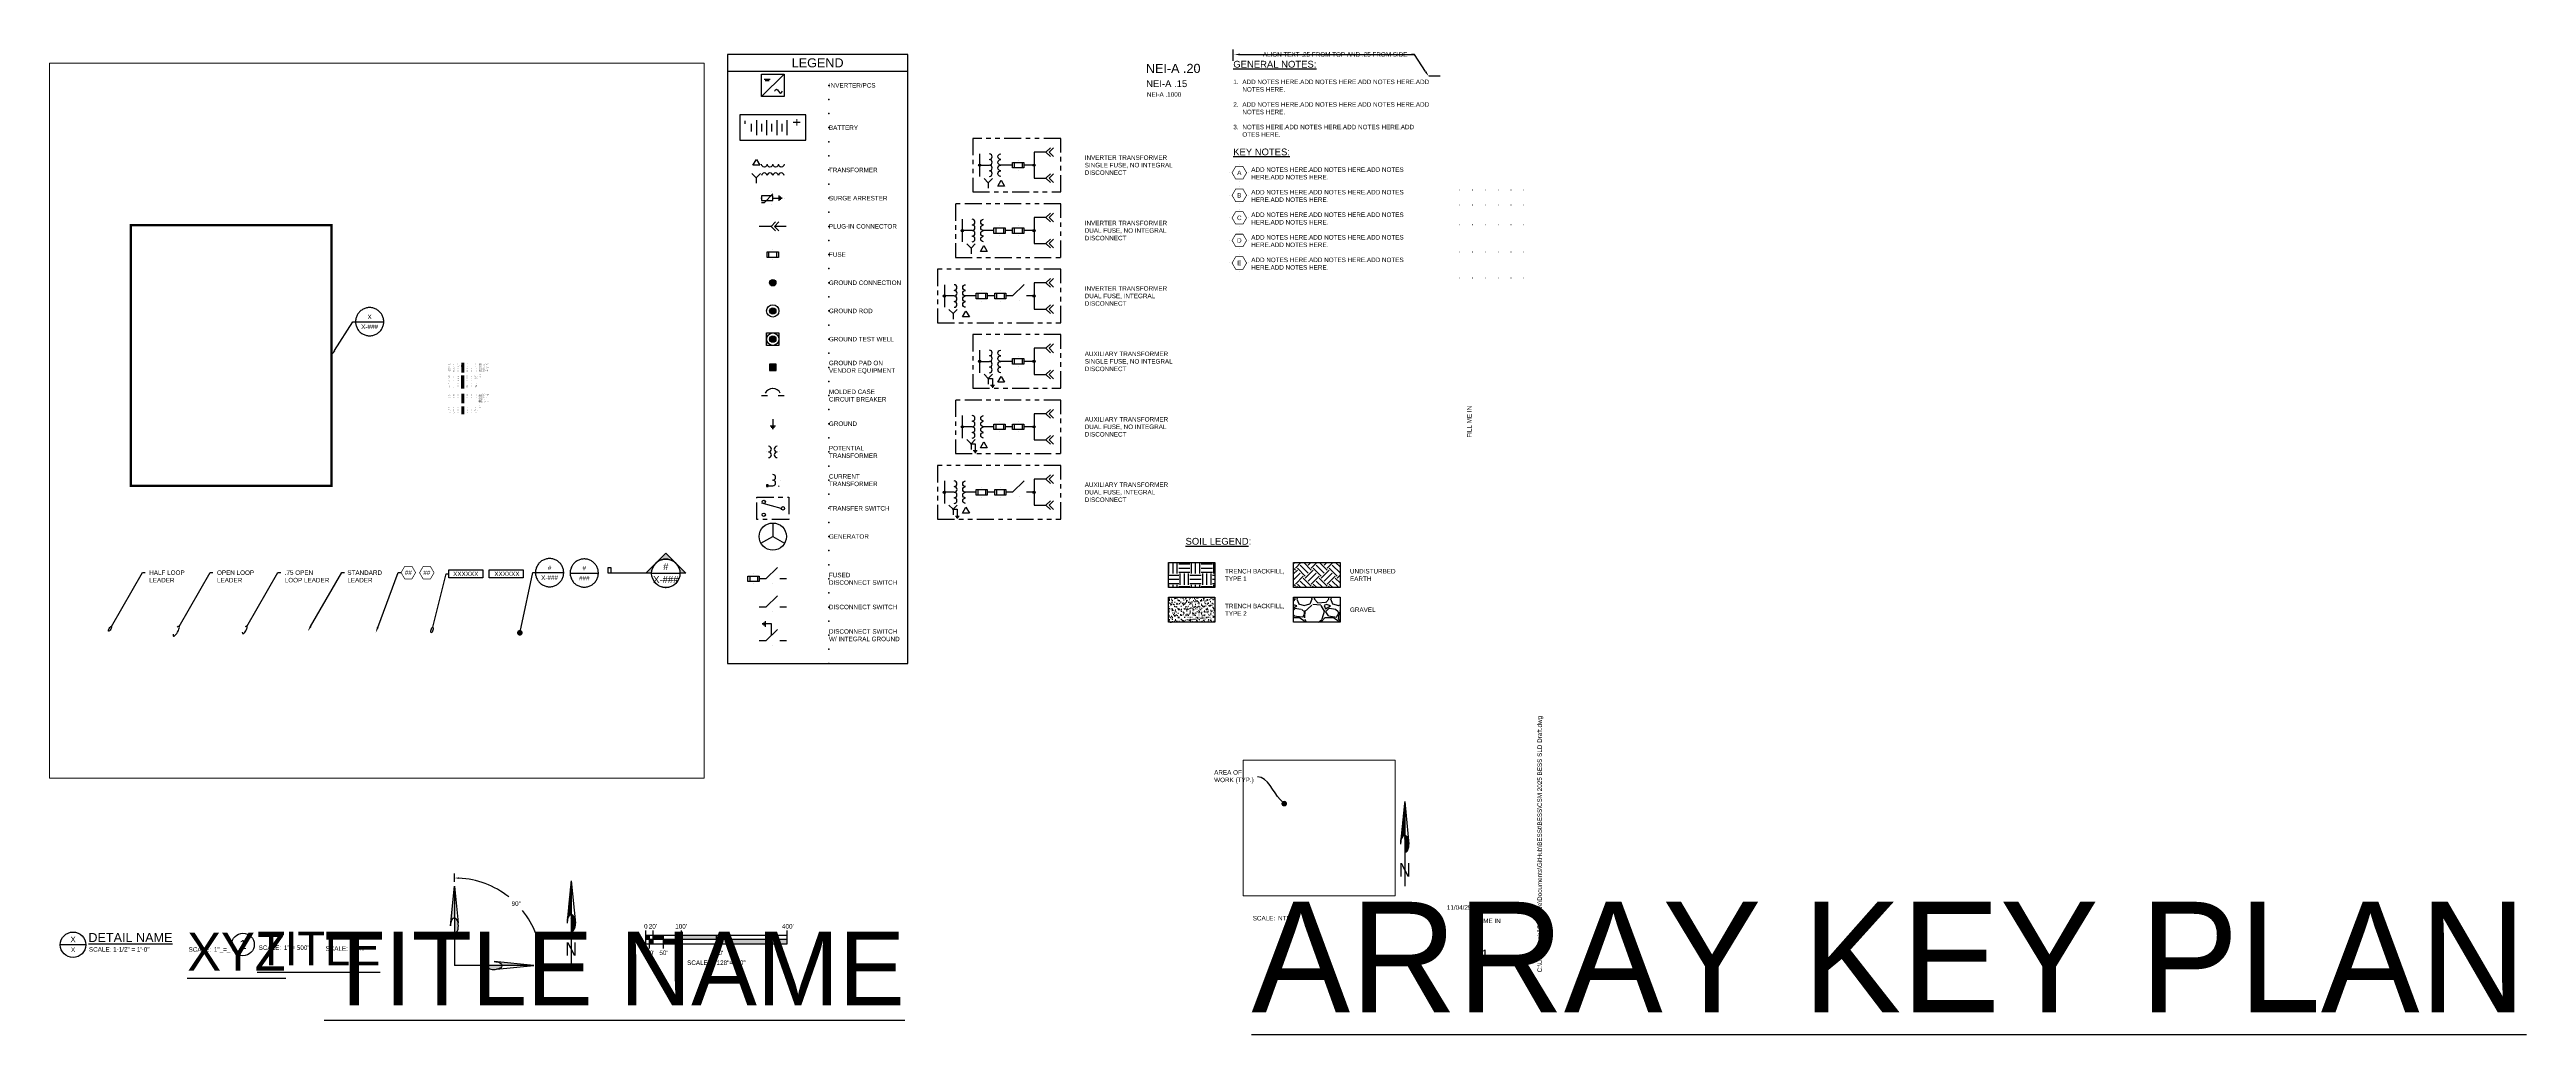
# Paper-space layout '1 BESS SLD Draft' of a CAD drawing. Extents: x 1 to 55.9, y -0.6 to 21.2.
# The model-space entities are those that its viewports show. They can reach past a viewport. Long polylines and large blocks are cut down to what shows.
import ezdxf
from ezdxf import colors
from ezdxf.entities.mleader import LeaderData, LeaderLine
from ezdxf.enums import TextEntityAlignment as Align
from ezdxf.lldxf.tags import DXFTag
from ezdxf.math import Vec2, Vec3

# ---------------------------------------------------------------- set-up
doc = ezdxf.new("R2018")
doc.units = 0
doc.header["$MEASUREMENT"] = 0
for name, pattern in [('CENTER2', [1.125, 0.75, -0.125, 0.125, -0.125]), ('DASHED2', [0.375, 0.25, -0.125]), ('DASHED4', [0.1875, 0.125, -0.0625]), ('HIDDEN4', [0.0935, 0.0625, -0.031]), ('PHANTOM2', [1.25, 0.625, -0.125, 0.125, -0.125, 0.125, -0.125]), ('PHANTOM4', [0.6875, 0.3125, 0.0625, -0.0625, 0.0625, -0.0625, 0.0625, -0.0625])]:
    doc.linetypes.add(name, pattern=pattern)
for name, color, linetype in [('E-DC-CABL', 211, 'PHANTOM2'), ('E-FIBER', 131, 'DASHED4'), ('E-FP-CABL', 51, 'FP'), ('E-FUTURE', 8, 'Continuous'), ('E-GRND', 3, 'Continuous'), ('E-HATCH', 8, 'Continuous'), ('E-HVMV-EQUP', 91, 'Continuous'), ('E-ILLM-0.5FC', 4, '0.5FC'), ('E-ILLM-10FC', 4, '10FC'), ('E-ILLM-15FC', 3, '15FC'), ('E-ILLM-1FC', 3, '1FC'), ('E-ILLM-20FC', 4, '20FC'), ('E-ILLM-2FC', 4, '2FC'), ('E-ILLM-5FC', 3, '5FC'), ('E-ILLM-FXTR', 2, 'Continuous'), ('E-ILLM-LGND', 3, 'LGND-FC'), ('E-LGHT-CABL', 101, 'DASHED2'), ('E-LV-CABL', 31, 'Continuous'), ('E-LV-EQUP', 211, 'Continuous'), ('E-MV-CABL', 211, 'MV'), ('E-OL-CDCTR', 31, 'Continuous'), ('E-OL-EQUP', 91, 'Continuous'), ('E-OL-MV', 131, 'HIDDEN4'), ('E-SYMB', 1, 'Continuous'), ('G-ANNO-BOM', 1, 'Continuous'), ('G-ANNO-DEMO', 3, 'Continuous'), ('G-ANNO-DIMS', 1, 'Continuous'), ('G-ANNO-NRTHARRW-DIM', 1, 'Continuous'), ('G-ANNO-REV1', 2, 'Continuous'), ('G-ANNO-REV2', 2, 'Continuous'), ('G-ANNO-REV3', 2, 'Continuous'), ('G-ANNO-REV4', 2, 'Continuous'), ('G-ANNO-REV5', 2, 'Continuous'), ('G-ANNO-REV6', 2, 'Continuous'), ('G-ANNO-SECT', 2, 'Continuous'), ('G-ANNO-STMP', 2, 'Continuous'), ('G-ANNO-TEXT', 1, 'Continuous'), ('G-ANNO-TTBL', 1, 'Continuous'), ('G-ANNO-TTLE', 3, 'Continuous'), ('G-FUTR', 8, 'Continuous'), ('TEXT', 1, 'Continuous')]:
    doc.layers.add(name, color=color, linetype=linetype)
doc.layers.add('E-MATCHLINE', color=1, linetype='CENTER2', lineweight=80)
doc.layers.add('G-ANNO-HOLD', color=30, linetype='PHANTOM4', lineweight=90)
doc.layers.add('E-VPORT', color=11, linetype='Continuous', plot=False)
doc.layers.add('G-NPLT', color=67, linetype='Continuous', plot=False)
doc.styles.add('ARIAL', font='arial.ttf')
doc.styles.add('NEI-A', font='arial.ttf')
doc.styles.get("Standard").update_dxf_attribs({"font": 'arial.ttf'})
doc.linetypes.add('0.5FC', pattern='A,0.2,-0.15,["0.5",ARIAL,S=0.07,R=0,X=-0.1,Y=-0.025],-0.06', length=0.41)
doc.linetypes.add('10FC', pattern='A,0.2,-0.15,["10",ARIAL,S=0.07,R=0,X=-0.1,Y=-0.025],-0.04', length=0.39)
doc.linetypes.add('15FC', pattern='A,0.2,-0.15,["15",NEI-A,S=0.07,R=0,X=-0.1,Y=-0.025],-0.04', length=0.39)
doc.linetypes.add('1FC', pattern='A,0.2,-0.15,["1",ARIAL,S=0.07,R=0,X=-0.1,Y=-0.025],-0.02', length=0.37)
doc.linetypes.add('20FC', pattern='A,0.2,-0.15,["20",ARIAL,S=0.07,R=0,X=-0.1,Y=-0.025],-0.05', length=0.4)
doc.linetypes.add('2FC', pattern='A,0.2,-0.15,["2",ARIAL,S=0.07,R=0,X=-0.1,Y=-0.025],-0.02', length=0.37)
doc.linetypes.add('5FC', pattern='A,0.2,-0.15,["5",ARIAL,S=0.07,R=0,X=-0.1,Y=-0.025],-0.02', length=0.37)
tags = doc.linetypes.add('FP', pattern='A,0.445219,-0.051939,["FP",NEI-A,S=0.1,R=0,X=0,Y=-0.05],-0.227609', length=0.724767).pattern_tags.tags
tags[6] = DXFTag(74, 10)
doc.linetypes.add('LGND-FC', pattern='A,0.2,-0.15,["xx",NEI-A,S=0.07,R=0,X=-0.1,Y=-0.025],-0.05', length=0.4)
tags = doc.linetypes.add('MV', pattern='A,0.5,-0.046228,["MV",NEI-A,S=0.1,R=0,X=0,Y=-0.05],-0.272909', length=0.819137).pattern_tags.tags
tags[6] = DXFTag(74, 10)
doc.dimstyles.new('NEI-A', dxfattribs={"dimtxt": 0.1, "dimasz": 0.125, "dimexe": 0.0625, "dimexo": 0.0625, "dimgap": 0.0625, "dimtad": 0, "dimtih": 1, "dimtoh": 1, "dimdec": 4, "dimzin": 3, "dimdsep": 46, "dimlunit": 4, "dimtxsty": 'NEI-A', "dimcen": 0, "dimadec": 0, "dimazin": 0, "dimtfac": 0.75, "dimtdec": 4, "dimtofl": 0, "dimtmove": 0, "dimatfit": 3, "dimfxl": 1, "dimfrac": 1, "dimtolj": 1, "dimtzin": 0, "dimarcsym": 0})

# ---------------------------------------------------------------- blocks, each defined once
blk = doc.blocks.new('TITLE NAME')
at = {"lineweight": 30, "flags": 104}
blk.add_attdef('TITLE_NAME', text='', height=0.2, dxfattribs=at).set_placement((-0.029, 0.213), align=Align.BOTTOM_LEFT)
at = {"style": 'NEI-A'}
for tag, p in [('SCALE:', (0, 0)), ('1"_=_', (0.561, 0.002))]:
    blk.add_attdef(tag, text='', height=0.1, dxfattribs=at).set_placement(p, align=Align.BOTTOM_LEFT)
blk = doc.blocks.new('DETAIL_TITLE')
blk.add_circle((0.592, -0.513), 0.25)
at = {"style": 'NEI-A', "flags": 8}
blk.add_attdef('#', text='', height=0.2, dxfattribs=at).set_placement((0.592, -0.511), align=Align.MIDDLE_CENTER)
at = {"lineweight": 30, "flags": 104}
blk.add_attdef('DETAIL_TITLE', text='', height=0.2, dxfattribs=at).set_placement((0.91, -0.525), align=Align.BOTTOM_LEFT)
at = {"style": 'NEI-A'}
for tag, p in [('SCALE:', (0.939, -0.738)), ('1"_=_', (1.547, -0.738))]:
    blk.add_attdef(tag, text='', height=0.1, dxfattribs=at).set_placement(p, align=Align.BOTTOM_LEFT)
blk = doc.blocks.new('NEI-DETAILCALLOUT')
at = {"transparency": 16777216}
blk.add_wipeout([(-0.312, -0.01), (-0.311, -0.029), (-0.309, -0.049), (-0.305, -0.068), (-0.3, -0.087), (-0.294, -0.106), (-0.287, -0.124), (-0.279, -0.142), (-0.269, -0.159), (-0.259, -0.176), (-0.247, -0.192), (-0.235, -0.207), (-0.221, -0.221), (-0.207, -0.235), (-0.192, -0.247), (-0.176, -0.259), (-0.159, -0.269), (-0.142, -0.279), (-0.124, -0.287), (-0.106, -0.294), (-0.087, -0.3), (-0.068, -0.305), (-0.049, -0.309), (-0.029, -0.311), (-0.01, -0.312), (0.01, -0.312), (0.029, -0.311), (0.049, -0.309), (0.068, -0.305), (0.087, -0.3), (0.106, -0.294), (0.124, -0.287), (0.142, -0.279), (0.159, -0.269), (0.176, -0.259), (0.192, -0.247), (0.207, -0.235), (0.221, -0.221), (0.235, -0.207), (0.247, -0.192), (0.259, -0.176), (0.269, -0.159), (0.279, -0.142), (0.287, -0.124), (0.294, -0.106), (0.3, -0.087), (0.305, -0.068), (0.309, -0.049), (0.311, -0.029), (0.312, -0.01), (0.312, 0.01), (0.311, 0.029), (0.309, 0.049), (0.305, 0.068), (0.3, 0.087), (0.294, 0.106), (0.287, 0.124), (0.279, 0.142), (0.269, 0.159), (0.259, 0.176), (0.247, 0.192), (0.235, 0.207), (0.221, 0.221), (0.207, 0.235), (0.192, 0.247), (0.176, 0.259), (0.159, 0.269), (0.142, 0.279), (0.124, 0.287), (0.106, 0.294), (0.087, 0.3), (0.068, 0.305), (0.049, 0.309), (0.029, 0.311), (0.01, 0.312), (-0.01, 0.312), (-0.029, 0.311), (-0.049, 0.309), (-0.068, 0.305), (-0.087, 0.3), (-0.106, 0.294), (-0.124, 0.287), (-0.142, 0.279), (-0.159, 0.269), (-0.176, 0.259), (-0.192, 0.247), (-0.207, 0.235), (-0.221, 0.221), (-0.235, 0.207), (-0.247, 0.192), (-0.259, 0.176), (-0.269, 0.159), (-0.279, 0.142), (-0.287, 0.124), (-0.294, 0.106), (-0.3, 0.087), (-0.305, 0.068), (-0.309, 0.049), (-0.311, 0.029), (-0.312, 0.01)], dxfattribs=at)
blk.add_line((-0.312, 0), (0.312, 0), dxfattribs=at)
at = {"transparency": 16777216, "flags": 128}
blk.add_lwpolyline([(-0.312, -0.01), (-0.311, -0.029), (-0.309, -0.049), (-0.305, -0.068), (-0.3, -0.087), (-0.294, -0.106), (-0.287, -0.124), (-0.279, -0.142), (-0.269, -0.159), (-0.259, -0.176), (-0.247, -0.192), (-0.235, -0.207), (-0.221, -0.221), (-0.207, -0.235), (-0.192, -0.247), (-0.176, -0.259), (-0.159, -0.269), (-0.142, -0.279), (-0.124, -0.287), (-0.106, -0.294), (-0.087, -0.3), (-0.068, -0.305), (-0.049, -0.309), (-0.029, -0.311), (-0.01, -0.312), (0.01, -0.312), (0.029, -0.311), (0.049, -0.309), (0.068, -0.305), (0.087, -0.3), (0.106, -0.294), (0.124, -0.287), (0.142, -0.279), (0.159, -0.269), (0.176, -0.259), (0.192, -0.247), (0.207, -0.235), (0.221, -0.221), (0.235, -0.207), (0.247, -0.192), (0.259, -0.176), (0.269, -0.159), (0.279, -0.142), (0.287, -0.124), (0.294, -0.106), (0.3, -0.087), (0.305, -0.068), (0.309, -0.049), (0.311, -0.029), (0.312, -0.01), (0.312, 0.01), (0.311, 0.029), (0.309, 0.049), (0.305, 0.068), (0.3, 0.087), (0.294, 0.106), (0.287, 0.124), (0.279, 0.142), (0.269, 0.159), (0.259, 0.176), (0.247, 0.192), (0.235, 0.207), (0.221, 0.221), (0.207, 0.235), (0.192, 0.247), (0.176, 0.259), (0.159, 0.269), (0.142, 0.279), (0.124, 0.287), (0.106, 0.294), (0.087, 0.3), (0.068, 0.305), (0.049, 0.309), (0.029, 0.311), (0.01, 0.312), (-0.01, 0.312), (-0.029, 0.311), (-0.049, 0.309), (-0.068, 0.305), (-0.087, 0.3), (-0.106, 0.294), (-0.124, 0.287), (-0.142, 0.279), (-0.159, 0.269), (-0.176, 0.259), (-0.192, 0.247), (-0.207, 0.235), (-0.221, 0.221), (-0.235, 0.207), (-0.247, 0.192), (-0.259, 0.176), (-0.269, 0.159), (-0.279, 0.142), (-0.287, 0.124), (-0.294, 0.106), (-0.3, 0.087), (-0.305, 0.068), (-0.309, 0.049), (-0.311, 0.029), (-0.312, 0.01)], close=True, dxfattribs=at)
at = {"transparency": 16777216, "style": 'NEI-A'}
blk.add_attdef('VIEWNUMBER', text='', height=0.1, dxfattribs=at).set_placement((0, 0.028), align=Align.BOTTOM_CENTER)
blk.add_attdef('SHEETNUMBER', text='', height=0.1, dxfattribs=at).set_placement((0, -0.062), align=Align.TOP_CENTER)
blk = doc.blocks.new('NORTH ARROW VERTICAL')
h = blk.add_hatch()
h.set_pattern_fill('ANSI31', color=0, scale=0.01, style=0)
h.paths.add_polyline_path([(-0.029, 0.337, -0.067391), (-0.022, 0.357, -0.104279), (-0.011, 0.371, -0.174286), (0, 0.375), (0, 0.625)])
h.paths.add_polyline_path([(0.031, 0.312), (0.029, 0.337, 0.067391), (0.022, 0.357, 0.104279), (0.011, 0.371, 0.174286), (0, 0.375), (0, 0.25, 0.174286), (0.011, 0.254, 0.104279), (0.022, 0.268, 0.065115), (0.029, 0.287, 0.051264)])
at = {"color": 0}
for p, q in [((0, 0.625), (-0.031, 0.312)), ((0, 0.625), (0.031, 0.312)), ((0, 0.625), (0, 0.375)), ((0, 0.375), (0, 0.25)), ((0, 0.25), (0, 0))]:
    blk.add_line(p, q, dxfattribs=at)
for points in [[(0, 0.375, 0.174286), (-0.011, 0.371, 0.104279), (-0.022, 0.357, 0.065115), (-0.029, 0.338, 0.051264), (-0.031, 0.312, 0.051264)], [(0.031, 0.312, 0.051264), (0.029, 0.338, 0.065115), (0.022, 0.357, 0.104279), (0.011, 0.371, 0.174286), (0, 0.375, 0.174286)], [(0, 0.25, 0.174286), (0.011, 0.254, 0.104279), (0.022, 0.268, 0.065115), (0.029, 0.287, 0.051264), (0.031, 0.312, 0.051264)]]:
    blk.add_lwpolyline(points, format="xyb", dxfattribs=at)
at = {"color": 0, "style": 'NEI-A', "width": 0.85}
blk.add_text('N', height=0.1, dxfattribs=at).set_placement((0, 0.122), align=Align.MIDDLE)
blk = doc.blocks.new('_Dot')
at = {"color": 0, "linetype": 'ByBlock', "lineweight": -2}
blk.add_line((-0.5, 0), (-1, 0), dxfattribs=at)
at = {"color": 0, "linetype": 'ByBlock', "const_width": 0.5}
blk.add_lwpolyline([(-0.25, 0, 1), (0.25, 0, 1)], format="xyb", close=True, dxfattribs=at)
blk = doc.blocks.new('*U14')
blk.add_lwpolyline([(-2, -13.495), (2, -13.495), (2, 0), (-2, 0)], close=True)
blk.add_lwpolyline([(-2, -0.37), (2, -0.37)])
at = {"layer": 'G-NPLT'}
for p in [(0.25, -0.6825), (0.25, -0.995), (0.25, -1.3075), (0.25, -1.62), (0.25, -1.9325), (0.25, -2.245), (0.25, -2.5575), (0.25, -2.87), (0.25, -3.1825), (0.25, -3.495), (0.25, -3.8075), (0.25, -4.12), (0.25, -4.4325), (0.25, -4.745), (0.25, -5.0575), (0.25, -5.37), (0.25, -5.6825), (0.25, -5.995), (0.25, -6.3075), (0.25, -6.62), (0.25, -6.9325), (0.25, -7.245), (0.25, -7.5575), (0.25, -7.87), (0.25, -8.1825), (0.25, -8.495), (0.25, -8.8075), (0.25, -9.12), (0.25, -9.4325), (0.25, -9.745), (0.25, -10.0575), (0.25, -10.37), (0.25, -10.6825), (0.25, -10.995), (0.25, -11.3075), (0.25, -11.62), (0.25, -11.9325), (0.25, -12.245), (0.25, -12.5575), (0.25, -12.87), (0.25, -13.1825), (0.25, -13.495)]:
    blk.add_point(p, dxfattribs=at)
at = {"layer": 'G-ANNO-TEXT', "insert": (0, -0.185), "char_height": 0.2, "attachment_point": 5, "style": 'NEI-A'}
blk.add_mtext_dynamic_manual_height_columns('LEGEND', width=3.607448, gutter_width=0.625, heights=[0], dxfattribs=at)
blk = doc.blocks.new('INDUSTRIAL - CABLE TAG ARROWHEAD')
blk.add_ellipse((-0.5, 0), major_axis=(-0.5, 0), ratio=0.330078)
blk = doc.blocks.new('Equipment Callout Arrowhead')
at = {"color": 0}
blk.add_ellipse((0, 0), major_axis=(0.99, 0), ratio=0.28679, start_param=-0.799881, end_param=3.941473, dxfattribs=at)
blk = doc.blocks.new('Equipment Callout Arrowhead .75')
at = {"color": 0}
blk.add_ellipse((-0.25, 0), major_axis=(0.743, 0), ratio=0.350959, start_param=-0.80282, end_param=3.944413, dxfattribs=at)
blk = doc.blocks.new('*U18')
h = blk.add_hatch(color=256)
edge = h.paths.add_edge_path()
edge.add_line((-0.313, 0), (-0.442, 0))
edge.add_line((-0.442, 0), (0, 0.442))
edge.add_line((0, 0.442), (0.442, 0))
edge.add_line((0.442, 0), (0.312, 0))
edge.add_arc((0, 0), 0.312, 0, 180)
for q in [(-1.274, 0), (0.312, 0)]:
    blk.add_line((-0.313, 0), q)
blk.add_lwpolyline([(-1.274, 0.125), (-1.218, 0.125), (-1.218, 0), (-1.274, 0)], close=True)
blk.add_lwpolyline([(-0.313, 0), (-0.442, 0), (0, 0.442), (0.442, 0), (0.312, 0, 1)], format="xyb", close=True)
at = {"flags": 128}
blk.add_lwpolyline([(-0.313, -0.01), (-0.311, -0.029), (-0.309, -0.049), (-0.305, -0.068), (-0.3, -0.087), (-0.294, -0.106), (-0.287, -0.124), (-0.279, -0.142), (-0.269, -0.159), (-0.259, -0.176), (-0.247, -0.192), (-0.235, -0.207), (-0.221, -0.221), (-0.207, -0.235), (-0.192, -0.247), (-0.176, -0.259), (-0.159, -0.269), (-0.142, -0.279), (-0.124, -0.287), (-0.106, -0.294), (-0.087, -0.3), (-0.068, -0.305), (-0.049, -0.309), (-0.029, -0.311), (-0.01, -0.313), (0.01, -0.313), (0.029, -0.311), (0.049, -0.309), (0.068, -0.305), (0.087, -0.3), (0.106, -0.294), (0.124, -0.287), (0.142, -0.279), (0.159, -0.269), (0.176, -0.259), (0.192, -0.247), (0.207, -0.235), (0.221, -0.221), (0.235, -0.207), (0.247, -0.192), (0.259, -0.176), (0.269, -0.159), (0.279, -0.142), (0.287, -0.124), (0.294, -0.106), (0.3, -0.087), (0.305, -0.068), (0.309, -0.049), (0.311, -0.029), (0.312, -0.01), (0.312, 0.01), (0.311, 0.029), (0.309, 0.049), (0.305, 0.068), (0.3, 0.087), (0.294, 0.106), (0.287, 0.124), (0.279, 0.142), (0.269, 0.159), (0.259, 0.176), (0.247, 0.192), (0.235, 0.207), (0.221, 0.221), (0.207, 0.235), (0.192, 0.247), (0.176, 0.259), (0.159, 0.269), (0.142, 0.279), (0.124, 0.287), (0.106, 0.294), (0.087, 0.3), (0.068, 0.305), (0.049, 0.309), (0.029, 0.311), (0.01, 0.312), (-0.01, 0.312), (-0.029, 0.311), (-0.049, 0.309), (-0.068, 0.305), (-0.087, 0.3), (-0.106, 0.294), (-0.124, 0.287), (-0.142, 0.279), (-0.159, 0.269), (-0.176, 0.259), (-0.192, 0.247), (-0.207, 0.235), (-0.221, 0.221), (-0.235, 0.207), (-0.247, 0.192), (-0.259, 0.176), (-0.269, 0.159), (-0.279, 0.142), (-0.287, 0.124), (-0.294, 0.106), (-0.3, 0.087), (-0.305, 0.068), (-0.309, 0.049), (-0.311, 0.029), (-0.313, 0.01)], close=True, dxfattribs=at)
at = {"style": 'NEI-A'}
blk.add_attdef('VIEWNUMBER', text='', height=0.15, dxfattribs=at).set_placement((0, 0.028), align=Align.BOTTOM_CENTER)
blk.add_attdef('SHEETNUMBER', text='', height=0.15, dxfattribs=at).set_placement((0, -0.063), align=Align.TOP_CENTER)
blk.add_wipeout([(-0.313, -0.01), (-0.311, -0.029), (-0.309, -0.049), (-0.305, -0.068), (-0.3, -0.087), (-0.294, -0.106), (-0.287, -0.124), (-0.279, -0.142), (-0.269, -0.159), (-0.259, -0.176), (-0.247, -0.192), (-0.235, -0.207), (-0.221, -0.221), (-0.207, -0.235), (-0.192, -0.247), (-0.176, -0.259), (-0.159, -0.269), (-0.142, -0.279), (-0.124, -0.287), (-0.106, -0.294), (-0.087, -0.3), (-0.068, -0.305), (-0.049, -0.309), (-0.029, -0.311), (-0.01, -0.313), (0.01, -0.313), (0.029, -0.311), (0.049, -0.309), (0.068, -0.305), (0.087, -0.3), (0.106, -0.294), (0.124, -0.287), (0.142, -0.279), (0.159, -0.269), (0.176, -0.259), (0.192, -0.247), (0.207, -0.235), (0.221, -0.221), (0.235, -0.207), (0.247, -0.192), (0.259, -0.176), (0.269, -0.159), (0.279, -0.142), (0.287, -0.124), (0.294, -0.106), (0.3, -0.087), (0.305, -0.068), (0.309, -0.049), (0.311, -0.029), (0.312, -0.01), (0.312, 0.01), (0.311, 0.029), (0.309, 0.049), (0.305, 0.068), (0.3, 0.087), (0.294, 0.106), (0.287, 0.124), (0.279, 0.142), (0.269, 0.159), (0.259, 0.176), (0.247, 0.192), (0.235, 0.207), (0.221, 0.221), (0.207, 0.235), (0.192, 0.247), (0.176, 0.259), (0.159, 0.269), (0.142, 0.279), (0.124, 0.287), (0.106, 0.294), (0.087, 0.3), (0.068, 0.305), (0.049, 0.309), (0.029, 0.311), (0.01, 0.312), (-0.01, 0.312), (-0.029, 0.311), (-0.049, 0.309), (-0.068, 0.305), (-0.087, 0.3), (-0.106, 0.294), (-0.124, 0.287), (-0.142, 0.279), (-0.159, 0.269), (-0.176, 0.259), (-0.192, 0.247), (-0.207, 0.235), (-0.221, 0.221), (-0.235, 0.207), (-0.247, 0.192), (-0.259, 0.176), (-0.269, 0.159), (-0.279, 0.142), (-0.287, 0.124), (-0.294, 0.106), (-0.3, 0.087), (-0.305, 0.068), (-0.309, 0.049), (-0.311, 0.029), (-0.313, 0.01)])
blk.add_lwpolyline([(-0.313, 0), (0.312, 0), (0.312, 0)])
blk.add_circle((0.001, -0.002), 0.314)
blk = doc.blocks.new('*U24')
blk.add_wipeout([(-0.08, -0.328), (0.08, -0.328), (0.161, -0.189), (0.08, -0.05), (-0.08, -0.05), (-0.161, -0.189)])
at = {"layer": 'Defpoints', "color": 2}
for p, q in [((0, 0), (0, 0)), ((-0.211, -0.189), (-0.211, -0.189)), ((0, -0.378), (0, -0.378)), ((0.211, -0.189), (0.211, -0.189))]:
    blk.add_line(p, q, dxfattribs=at)
at = {"layer": 'G-ANNO-TEXT', "const_width": 0.015}
blk.add_lwpolyline([(0.08, -0.05), (-0.08, -0.05), (-0.161, -0.189), (-0.08, -0.328), (0.08, -0.328), (0.161, -0.189)], close=True, dxfattribs=at)
at = {"layer": 'G-ANNO-TEXT', "style": 'NEI-A'}
blk.add_attdef('NUMBER', text='', height=0.1, dxfattribs=at).set_placement((0, -0.189), align=Align.MIDDLE_CENTER)
blk = doc.blocks.new('*D20')
at = {"layer": 'Defpoints', "color": 0, "transparency": 16777216}
for p in [(0, 1.758), (1.68, 0.97), (0, 0), (0, 0), (1.758, 0)]:
    blk.add_point(p, dxfattribs=at)
at = {"layer": 'G-ANNO-NRTHARRW-DIM', "color": 0, "lineweight": -2, "transparency": 16777216}
for p, q in [((0, 1.858), (0, 2.04)), ((1.858, 0), (2.04, 0))]:
    blk.add_line(p, q, dxfattribs=at)
for start, end in [(51.7174, 87.0465), (2.9535, 38.9947)]:
    blk.add_arc((0, 0), 1.94, start, end, dxfattribs=at)
at = {"layer": 'G-ANNO-NRTHARRW-DIM', "color": 0, "transparency": 16777216}
for points in [[(0.1, 1.921), (0.1, 1.954), (0, 1.94)], [(1.954, 0.1), (1.921, 0.1), (1.94, 0)]]:
    blk.add_solid(points, dxfattribs=at)
at = {"layer": 'G-ANNO-NRTHARRW-DIM', "color": 0, "transparency": 16777216, "insert": (1.372, 1.372), "char_height": 0.1, "attachment_point": 5, "style": 'NEI-A'}
blk.add_mtext('\\A1;90°', dxfattribs=at)
blk = doc.blocks.new('INDUSTRIAL - CABLE TAG')
at = {"transparency": 16777216}
blk.add_wipeout([(-0.75, -0.091), (0, -0.091), (0, 0.091), (-0.75, 0.091)], dxfattribs=at)
blk.add_lwpolyline([(-0.75, 0.091), (0, 0.091), (0, -0.091), (-0.75, -0.091)], close=True, dxfattribs=at)
at = {"layer": 'G-ANNO-TEXT', "transparency": 16777216, "style": 'NEI-A'}
blk.add_attdef('CABLE_TAG', text='', height=0.1, dxfattribs=at).set_placement((-0.375, 0), align=Align.MIDDLE_CENTER)
blk = doc.blocks.new('BESS - KEYNOTE')
at = {"transparency": 16777216}
blk.add_wipeout([(-0.08, -0.278), (0.08, -0.278), (0.161, -0.139), (0.08, 0), (-0.08, 0), (-0.161, -0.139)], dxfattribs=at)
at = {"layer": 'G-ANNO-TEXT', "transparency": 16777216, "const_width": 0.015}
blk.add_lwpolyline([(0.08, 0), (-0.08, 0), (-0.161, -0.139), (-0.08, -0.278), (0.08, -0.278), (0.161, -0.139)], close=True, dxfattribs=at)
at = {"layer": 'G-ANNO-TEXT', "transparency": 16777216, "style": 'NEI-A'}
blk.add_attdef('NUMBER', text='', height=0.1, dxfattribs=at).set_placement((0, -0.139), align=Align.MIDDLE_CENTER)
blk = doc.blocks.new('MCC - SCHEMATIC - BREAKER')
for p, q in [((0, 0), (0.133, 0)), ((0.367, 0), (0.5, 0))]:
    blk.add_line(p, q)
blk.add_arc((0.25, -0.026), 0.183, 24.5115, 155.4885)
at = {"layer": 'Defpoints', "color": 2}
blk.add_line((0.25, 0.188), (0.25, 0.188), dxfattribs=at)
blk = doc.blocks.new('*U81')
at = {"color": 0}
for p, q in [((-0.25, -0.5), (0.25, 0)), ((-0.188, -0.111), (-0.062, -0.111)), ((-0.168, -0.139), (-0.082, -0.139))]:
    blk.add_line(p, q, dxfattribs=at)
blk.add_lwpolyline([(0.25, -0.5), (-0.25, -0.5), (-0.25, 0), (0.25, 0)], close=True, dxfattribs=at)
blk.add_spline([(0.039, -0.382), (0.085, -0.336), (0.172, -0.422), (0.211, -0.382)], degree=3, dxfattribs=at)
blk = doc.blocks.new('*U54')
at = {"layer": 'G-ANNO-TEXT'}
blk.add_line((0, 0), (0.093, 0.093), dxfattribs=at)
blk.add_lwpolyline([(-0.093, 0.093), (0, 0), (0, -0.124)], dxfattribs=at)
blk = doc.blocks.new('*U52')
at = {"layer": 'E-HVMV-EQUP', "color": 0}
for points in [[(0, 0.25, -0.96927), (0, 0.125, -0.96927), (0, 0, -0.987011), (0, -0.125, -0.96927), (0, -0.25)], [(0.25, 0.25, 0.96927), (0.25, 0.125, 0.96927), (0.25, 0, 0.987011), (0.25, -0.125, 0.96927), (0.25, -0.25)]]:
    blk.add_lwpolyline(points, format="xyb", dxfattribs=at)
blk = doc.blocks.new('*U51')
at = {"layer": 'G-ANNO-TEXT'}
blk.add_lwpolyline([(0.075, 0.13), (0.15, 0), (0, 0)], close=True, dxfattribs=at)
blk = doc.blocks.new('*U30')
at = {"color": 0}
for points in [[(0, 0), (0, -0.144)], [(-0.06, -0.144), (0.06, -0.144)], [(-0.036, -0.174), (0.036, -0.174)], [(-0.015, -0.203), (0.015, -0.203)]]:
    blk.add_lwpolyline(points, dxfattribs=at)
blk = doc.blocks.new('*U53')
at = {"color": 0}
for p in [(0, 0), (0.25, 0)]:
    blk.add_point(p, dxfattribs=at)
at = {"layer": 'Defpoints', "color": 2}
for p, q in [((0.226, 0.146), (0.226, 0.146)), ((0.226, -0.146), (0.226, -0.146)), ((0.503, 0), (0.503, 0))]:
    blk.add_line(p, q, dxfattribs=at)
at = {"layer": 'E-HVMV-EQUP', "color": 0}
blk.add_lwpolyline([(0, -0.096), (0.069, -0.096), (0.25, 0.096)], dxfattribs=at)
blk.add_lwpolyline([(0, 0.05), (0, -0.05), (0.25, -0.05), (0.25, 0.05)], close=True, dxfattribs=at)
at = {"rotation": 90.00000000000077}
blk.add_blockref('*U30', (0.25, 0), dxfattribs=at)
blk = doc.blocks.new('*U69')
at = {"layer": 'Defpoints', "color": 2}
for p, q in [((-0.125, 0.113), (-0.125, 0.113)), ((-0.125, -0.113), (-0.125, -0.113))]:
    blk.add_line(p, q, dxfattribs=at)
at = {"layer": 'E-HVMV-EQUP', "color": 0}
for p, q in [((-0.212, -0.063), (-0.212, 0.062)), ((-0.038, -0.063), (-0.038, 0.062))]:
    blk.add_line(p, q, dxfattribs=at)
blk.add_lwpolyline([(0, 0.062), (0, -0.063), (-0.25, -0.063), (-0.25, 0.062)], close=True, dxfattribs=at)
blk = doc.blocks.new('CONNECTION')
h = blk.add_hatch(color=0)
edge = h.paths.add_edge_path()
edge.add_arc((0, 0), 0.025, 0, 360)
at = {"color": 0}
blk.add_circle((0, 0), 0.025, dxfattribs=at)
blk = doc.blocks.new('1-LINE - FUSE')
at = {"layer": 'Defpoints', "color": 2}
for p, q in [((-0.113, 0.125), (-0.113, 0.125)), ((0.113, 0.125), (0.113, 0.125))]:
    blk.add_line(p, q, dxfattribs=at)
at = {"layer": 'E-HVMV-EQUP', "color": 0}
for p, q in [((-0.062, 0.212), (0.063, 0.212)), ((-0.062, 0.038), (0.063, 0.038))]:
    blk.add_line(p, q, dxfattribs=at)
blk.add_lwpolyline([(0.063, 0), (-0.062, 0), (-0.062, 0.25), (0.063, 0.25)], close=True, dxfattribs=at)
blk = doc.blocks.new('*U70')
at = {"layer": 'G-ANNO-TEXT'}
blk.add_line((0, 0), (0.093, 0.093), dxfattribs=at)
blk.add_lwpolyline([(-0.093, 0.093), (0, 0), (0, -0.124)], dxfattribs=at)
blk = doc.blocks.new('*U71')
at = {"layer": 'E-HVMV-EQUP', "color": 0}
for points in [[(0.25, 0, -0.96927), (0.125, 0, -0.96927), (0, 0, -0.987011), (-0.125, 0, -0.96927), (-0.25, 0)], [(0.25, -0.25, 0.96927), (0.125, -0.25, 0.96927), (0, -0.25, 0.987011), (-0.125, -0.25, 0.96927), (-0.25, -0.25)]]:
    blk.add_lwpolyline(points, format="xyb", dxfattribs=at)
blk = doc.blocks.new('*U66')
at = {"layer": 'G-ANNO-TEXT'}
blk.add_lwpolyline([(0.075, 0.13), (0.15, 0), (0, 0)], close=True, dxfattribs=at)
blk = doc.blocks.new('SCHEMATIC - CONNECTION DOT')
h = blk.add_hatch(color=0)
edge = h.paths.add_edge_path()
edge.add_arc((0, 0), 0.025, 0, 360)
at = {"color": 0}
blk.add_circle((0, 0), 0.025, dxfattribs=at)
blk = doc.blocks.new('*U67')
at = {"layer": 'G-ANNO-TEXT'}
blk.add_line((0, 0), (0.093, 0.093), dxfattribs=at)
blk.add_lwpolyline([(-0.093, 0.093), (0, 0), (0, -0.124)], dxfattribs=at)
blk = doc.blocks.new('*U68')
at = {"layer": 'E-HVMV-EQUP', "color": 0}
for points in [[(0.25, 0, -0.96927), (0.125, 0, -0.96927), (0, 0, -0.987011), (-0.125, 0, -0.96927), (-0.25, 0)], [(0.25, -0.25, 0.96927), (0.125, -0.25, 0.96927), (0, -0.25, 0.987011), (-0.125, -0.25, 0.96927), (-0.25, -0.25)]]:
    blk.add_lwpolyline(points, format="xyb", dxfattribs=at)
blk = doc.blocks.new('*U60')
at = {"layer": 'G-ANNO-TEXT'}
blk.add_lwpolyline([(0.075, 0.13), (0.15, 0), (0, 0)], close=True, dxfattribs=at)
blk = doc.blocks.new('*U61')
at = {"layer": 'G-ANNO-TEXT'}
blk.add_line((0, 0), (0.093, 0.093), dxfattribs=at)
blk.add_lwpolyline([(-0.093, 0.093), (0, 0), (0, -0.124)], dxfattribs=at)
blk = doc.blocks.new('*U62')
at = {"layer": 'E-HVMV-EQUP', "color": 0}
for points in [[(0.25, 0, -0.96927), (0.125, 0, -0.96927), (0, 0, -0.987011), (-0.125, 0, -0.96927), (-0.25, 0)], [(0.25, -0.25, 0.96927), (0.125, -0.25, 0.96927), (0, -0.25, 0.987011), (-0.125, -0.25, 0.96927), (-0.25, -0.25)]]:
    blk.add_lwpolyline(points, format="xyb", dxfattribs=at)
blk = doc.blocks.new('*U63')
at = {"layer": 'G-ANNO-TEXT'}
blk.add_lwpolyline([(0.075, 0.13), (0.15, 0), (0, 0)], close=True, dxfattribs=at)
blk = doc.blocks.new('*U55')
at = {"layer": 'Defpoints', "color": 2}
for p, q in [((0, 0), (0, 0)), ((0, 0), (0, 0)), ((0.156, -0.1), (0.156, -0.1)), ((0.312, 0), (0.312, 0))]:
    blk.add_line(p, q, dxfattribs=at)
at = {"layer": 'E-HVMV-EQUP', "color": 0}
blk.add_lwpolyline([(0, 0), (0.257, 0.251)], dxfattribs=at)
blk = doc.blocks.new('*U64')
at = {"layer": 'E-HVMV-EQUP', "color": 0}
for points in [[(0.25, 0, -0.96927), (0.125, 0, -0.96927), (0, 0, -0.987011), (-0.125, 0, -0.96927), (-0.25, 0)], [(0.25, -0.25, 0.96927), (0.125, -0.25, 0.96927), (0, -0.25, 0.987011), (-0.125, -0.25, 0.96927), (-0.25, -0.25)]]:
    blk.add_lwpolyline(points, format="xyb", dxfattribs=at)
blk = doc.blocks.new('*U65')
at = {"layer": 'G-ANNO-TEXT'}
blk.add_lwpolyline([(0.075, 0.13), (0.15, 0), (0, 0)], close=True, dxfattribs=at)
blk = doc.blocks.new('*U47')
at = {"color": 0}
for points in [[(0, 0), (0, -0.204)], [(-0.06, -0.204), (0.06, -0.204)], [(-0.036, -0.234), (0.036, -0.234)], [(-0.015, -0.263), (0.015, -0.263)]]:
    blk.add_lwpolyline(points, dxfattribs=at)
blk = doc.blocks.new('*U56')
at = {"layer": 'G-ANNO-TEXT'}
for q in [(0.093, 0.093), (0.094, 0)]:
    blk.add_line((0, 0), q, dxfattribs=at)
blk.add_lwpolyline([(-0.093, 0.093), (0, 0), (0, -0.124)], dxfattribs=at)
blk.add_circle((0, 0), 0.00678, dxfattribs=at)
at = {"layer": 'G-ANNO-TEXT', "xscale": 0.7346515356066922, "yscale": 0.7346515356066922, "zscale": 0.7346515356066922}
blk.add_blockref('*U47', (0.094, 0), dxfattribs=at)
blk = doc.blocks.new('*U57')
at = {"layer": 'E-HVMV-EQUP', "color": 0}
for points in [[(0.25, 0, -0.96927), (0.125, 0, -0.96927), (0, 0, -0.987011), (-0.125, 0, -0.96927), (-0.25, 0)], [(0.25, -0.25, 0.96927), (0.125, -0.25, 0.96927), (0, -0.25, 0.987011), (-0.125, -0.25, 0.96927), (-0.25, -0.25)]]:
    blk.add_lwpolyline(points, format="xyb", dxfattribs=at)
blk = doc.blocks.new('*U58')
at = {"layer": 'G-ANNO-TEXT'}
blk.add_lwpolyline([(0.075, 0.13), (0.15, 0), (0, 0)], close=True, dxfattribs=at)
blk = doc.blocks.new('*U59')
at = {"layer": 'G-ANNO-TEXT'}
for q in [(0.093, 0.093), (0.094, 0)]:
    blk.add_line((0, 0), q, dxfattribs=at)
blk.add_lwpolyline([(-0.093, 0.093), (0, 0), (0, -0.124)], dxfattribs=at)
blk.add_circle((0, 0), 0.00678, dxfattribs=at)
at = {"layer": 'G-ANNO-TEXT', "xscale": 0.7346515356066922, "yscale": 0.7346515356066922, "zscale": 0.7346515356066922}
blk.add_blockref('*U47', (0.094, 0), dxfattribs=at)
blk = doc.blocks.new('*U77')
at = {"layer": 'E-HVMV-EQUP', "color": 0}
for points in [[(0.25, 0, -0.96927), (0.125, 0, -0.96927), (0, 0, -0.987011), (-0.125, 0, -0.96927), (-0.25, 0)], [(0.25, -0.25, 0.96927), (0.125, -0.25, 0.96927), (0, -0.25, 0.987011), (-0.125, -0.25, 0.96927), (-0.25, -0.25)]]:
    blk.add_lwpolyline(points, format="xyb", dxfattribs=at)
blk = doc.blocks.new('*U78')
at = {"layer": 'G-ANNO-TEXT'}
blk.add_lwpolyline([(0.075, 0.13), (0.15, 0), (0, 0)], close=True, dxfattribs=at)
blk = doc.blocks.new('*U79')
at = {"layer": 'Defpoints', "color": 2}
for p, q in [((0, 0), (0, 0)), ((0, 0), (0, 0)), ((0.156, -0.1), (0.156, -0.1)), ((0.312, 0), (0.312, 0))]:
    blk.add_line(p, q, dxfattribs=at)
at = {"layer": 'E-HVMV-EQUP', "color": 0}
blk.add_lwpolyline([(0, 0), (0.257, 0.251)], dxfattribs=at)
blk = doc.blocks.new('*U80')
at = {"layer": 'G-ANNO-TEXT'}
for q in [(0.093, 0.093), (0.094, 0)]:
    blk.add_line((0, 0), q, dxfattribs=at)
blk.add_lwpolyline([(-0.093, 0.093), (0, 0), (0, -0.124)], dxfattribs=at)
blk.add_circle((0, 0), 0.00678, dxfattribs=at)
at = {"layer": 'G-ANNO-TEXT', "xscale": 0.7346515356066922, "yscale": 0.7346515356066922, "zscale": 0.7346515356066922}
blk.add_blockref('*U47', (0.094, 0), dxfattribs=at)
blk = doc.blocks.new('MCC - 1-LINE - ATS')
at = {"layer": 'E-LV-EQUP', "color": 0}
blk.add_line((0, 0.075), (0.116, 0.506), dxfattribs=at)
for centre in [(-0.143, 0.463), (0, 0.037), (0.143, 0.463)]:
    blk.add_circle(centre, 0.0375, dxfattribs=at)
blk = doc.blocks.new('*U76')
at = {"layer": 'E-HVMV-EQUP', "color": 0}
for points in [[(-0.262, -0.146), (0, 0), (0.262, -0.146)], [(0, 0.3), (0, 0)]]:
    blk.add_lwpolyline(points, dxfattribs=at)
blk.add_circle((0, 0), 0.3, dxfattribs=at)
blk = doc.blocks.new('*U74')
at = {"layer": 'Defpoints', "color": 2}
for p, q in [((0, 0), (0, 0)), ((0, 0), (0, 0)), ((0.156, -0.1), (0.156, -0.1)), ((0.312, 0), (0.312, 0))]:
    blk.add_line(p, q, dxfattribs=at)
at = {"layer": 'E-HVMV-EQUP', "color": 0}
blk.add_lwpolyline([(0, 0), (0.257, 0.251)], dxfattribs=at)
blk = doc.blocks.new('*U75')
at = {"layer": 'Defpoints', "color": 2}
for p, q in [((0, 0), (0, 0)), ((0, 0), (0, 0)), ((0.156, -0.1), (0.156, -0.1)), ((0.312, 0), (0.312, 0))]:
    blk.add_line(p, q, dxfattribs=at)
at = {"layer": 'E-HVMV-EQUP', "color": 0}
blk.add_lwpolyline([(0, 0), (0.257, 0.251)], dxfattribs=at)
blk = doc.blocks.new('*U49')
at = {"color": 0}
for points in [[(0, 0), (0, -0.144)], [(-0.06, -0.144), (0.06, -0.144)], [(-0.036, -0.174), (0.036, -0.174)], [(-0.015, -0.203), (0.015, -0.203)]]:
    blk.add_lwpolyline(points, dxfattribs=at)
blk = doc.blocks.new('*U73')
at = {"layer": 'Defpoints', "color": 2}
for p, q in [((0, 0), (0, 0)), ((0, 0), (0, 0)), ((0.156, -0.1), (0.156, -0.1)), ((0.312, 0), (0.312, 0))]:
    blk.add_line(p, q, dxfattribs=at)
at = {"layer": 'E-HVMV-EQUP', "color": 0}
for points in [[(0, 0), (0.257, 0.251)], [(0.129, 0.125), (0.129, 0.375)]]:
    blk.add_lwpolyline(points, dxfattribs=at)
at = {"layer": 'E-HVMV-EQUP', "color": 0, "rotation": 270}
blk.add_blockref('*U49', (0.129, 0.375), dxfattribs=at)
blk = doc.blocks.new('GROUND SYMBOL')
at = {"color": 0}
for points in [[(0, 0), (0, -0.144)], [(-0.06, -0.144), (0.06, -0.144)], [(-0.036, -0.174), (0.036, -0.174)], [(-0.015, -0.203), (0.015, -0.203)]]:
    blk.add_lwpolyline(points, dxfattribs=at)
blk = doc.blocks.new('1-LINE - PT')
at = {"layer": 'Defpoints', "color": 2}
for p, q in [((-0.237, 0), (-0.237, 0)), ((0.05, 0), (0.05, 0))]:
    blk.add_line(p, q, dxfattribs=at)
at = {"layer": 'E-HVMV-EQUP', "color": 0}
for points in [[(-0.188, -0.125, 1), (-0.188, 0, 1), (-0.188, 0.125)], [(0, 0.125, 1), (0, 0, 1), (0, -0.125)]]:
    blk.add_lwpolyline(points, format="xyb", dxfattribs=at)
blk = doc.blocks.new('*U72')
at = {"layer": 'E-HVMV-EQUP'}
h = blk.add_hatch(color=0, dxfattribs=at)
h.dxf.hatch_style = 1
h.paths.add_polyline_path([(-0.141, -0.018), (-0.106, -0.018), (-0.106, 0.018), (-0.141, 0.018)])
h = blk.add_hatch(dxfattribs=at)
h.set_pattern_fill('ANSI31', color=256)
h.set_pattern_definition([(45, (0.04691, 0.05136), (-0.08839, 0.08839), [])])
h.paths.add_polyline_path([(0.141, 0.018), (0.106, 0.018), (0.106, -0.018), (0.141, -0.018)])
at = {"layer": 'Defpoints', "color": 2}
blk.add_lwpolyline([(0.161, 0.125), (0.161, 0.125)], dxfattribs=at)
blk.add_lwpolyline([(0.161, 0.125), (0.161, 0.125)], dxfattribs=at)
at = {"layer": 'E-HVMV-EQUP', "color": 0}
blk.add_lwpolyline([(-0.106, -0.018), (-0.106, 0.018), (-0.141, 0.018), (-0.141, -0.018)], close=True, dxfattribs=at)
blk.add_lwpolyline([(-0.106, 0), (0, 0, 0.969268), (0, 0.125, 0.969429), (0, 0.25)], format="xyb", dxfattribs=at)
blk = doc.blocks.new('*U33')
at = {"layer": 'E-LV-EQUP', "color": 0}
for points in [[(-0.075, 0), (0.075, 0)], [(-0.075, -0.1), (0.075, -0.1)], [(-0.075, -0.2), (0.075, -0.2)], [(-0.0375, -0.05), (0.0375, -0.05)], [(-0.0375, -0.15), (0.0375, -0.15)], [(-0.075, -0.3), (0.075, -0.3)], [(-0.0375, -0.25), (0.0375, -0.25)], [(-0.0375, -0.35), (0.0375, -0.35)]]:
    blk.add_lwpolyline(points, dxfattribs=at)
blk = doc.blocks.new('*U82')
blk.add_lwpolyline([(-0.281, 0.413), (0.281, 0.413), (0.281, -1.049), (-0.281, -1.049)], close=True)
at = {"xscale": 2.25, "yscale": 2.25, "zscale": 2.25}
blk.add_blockref('*U33', (0, 0), dxfattribs=at)
at = {"style": 'NEI-A'}
for s, p in [('+', (0.118, 0.216)), ('-', (0.118, -0.909))]:
    blk.add_text(s, height=0.225, dxfattribs=at).set_placement(p, align=Align.MIDDLE_CENTER)
at = {"layer": 'G-ANNO-TEXT', "lineweight": 30, "flags": 104}
blk.add_attdef('1-LINE_BESS_INFORMATION', text='', height=0.225, dxfattribs=at).set_placement((0.394, -0.337), align=Align.MIDDLE_LEFT)
blk = doc.blocks.new('*U85')
h = blk.add_hatch(color=0)
edge = h.paths.add_edge_path()
edge.add_arc((0, 0), 0.0703, 0, 360)
at = {"color": 0}
blk.add_circle((0, 0), 0.0703, dxfattribs=at)
blk = doc.blocks.new('*U86')
h = blk.add_hatch(color=0)
edge = h.paths.add_edge_path()
edge.add_arc((0, 0), 0.0703, 0, 360)
at = {"color": 0}
for radius in [0.137, 0.0703]:
    blk.add_circle((0, 0), radius, dxfattribs=at)
blk = doc.blocks.new('*U87')
h = blk.add_hatch(color=0)
edge = h.paths.add_edge_path()
edge.add_arc((0, 0), 0.0703, 0, 360)
at = {"color": 0}
blk.add_lwpolyline([(-0.137, 0.137), (0.137, 0.137), (0.137, -0.137), (-0.137, -0.137)], close=True, dxfattribs=at)
for radius in [0.137, 0.0703]:
    blk.add_circle((0, 0), radius, dxfattribs=at)
blk = doc.blocks.new('*U88')
h = blk.add_hatch(color=0)
h.dxf.hatch_style = 1
h.paths.add_polyline_path([(0.072, 0.07), (0, 0.07), (-0.072, 0.07), (-0.072, -0.07), (0.072, -0.07)])
at = {"color": 0}
blk.add_lwpolyline([(0.072, 0.07), (-0.072, 0.07), (-0.072, -0.07), (0.072, -0.07)], close=True, dxfattribs=at)
blk = doc.blocks.new('*U93')
at = {"layer": 'Defpoints', "color": 2}
blk.add_line((-0.057, 0), (-0.057, 0), dxfattribs=at)
at = {"layer": 'G-ANNO-TEXT', "color": 1}
blk.add_circle((-0.339, 0), 0.282, dxfattribs=at)
at = {"layer": 'TEXT', "color": 1}
blk.add_line((-0.057, 0), (-0.621, 0), dxfattribs=at)
at = {"layer": 'G-ANNO-TEXT', "style": 'NEI-A'}
for tag, height, p in [('DET_NO', 0.125, (-0.339, 0.118)), ('SHEET_NO', 0.1, (-0.339, -0.109))]:
    blk.add_attdef(tag, text='', height=height, dxfattribs=at).set_placement(p, align=Align.MIDDLE_CENTER)
at = {"layer": 'G-ANNO-TEXT', "color": 1, "style": 'NEI-A'}
blk.add_attdef('DETAIL_NAME', text='', height=0.2, dxfattribs=at).set_placement((0, 0), align=Align.BOTTOM_LEFT)
at = {"layer": 'G-ANNO-TEXT', "color": 7, "style": 'NEI-A'}
blk.add_attdef('DETAIL_SCALE', text='', height=0.1, dxfattribs=at).set_placement((0.013, -0.052), align=Align.TOP_LEFT)
blk = doc.blocks.new('NOTES - ALL SCALES (COPY INTO P.S.)')
h = blk.add_hatch(color=256)
h.dxf.hatch_style = 1
h.paths.add_polyline_path([(0.328, 0.45), (0.25, 0.45), (0.25, 0.35), (0.328, 0.35)])
h = blk.add_hatch(color=256)
h.dxf.hatch_style = 1
h.paths.add_polyline_path([(0.406, 0.35), (0.328, 0.35), (0.328, 0.25), (0.406, 0.25)])
h = blk.add_hatch(color=256)
h.dxf.hatch_style = 1
h.paths.add_polyline_path([(0.641, 0.35), (0.641, 0.45), (0.406, 0.45), (0.406, 0.35)])
h = blk.add_hatch(color=256)
h.dxf.hatch_style = 1
h.paths.add_polyline_path([(0.641, 0.35), (0.641, 0.25), (1.031, 0.25), (1.031, 0.35)])
h = blk.add_hatch(color=256)
h.dxf.hatch_style = 1
h.paths.add_polyline_path([(1.812, 0.35), (1.812, 0.45), (1.031, 0.45), (1.031, 0.35)])
h = blk.add_hatch(color=256)
h.dxf.hatch_style = 1
h.paths.add_polyline_path([(3.375, 0.25), (3.375, 0.35), (1.812, 0.35), (1.812, 0.25)])
for p, q in [((0.25, 0.25), (0.25, 0.55)), ((0.406, 0.55), (0.406, 0.25)), ((1.031, 0.55), (1.031, 0.25)), ((3.375, 0.55), (3.375, 0.25)), ((0.25, 0.45), (3.375, 0.45)), ((3.375, 0.35), (0.25, 0.35)), ((3.375, 0.25), (0.25, 0.25)), ((0.328, 0.15), (0.328, 0.45)), ((0.641, 0.15), (0.641, 0.45)), ((1.812, 0.15), (1.812, 0.45))]:
    blk.add_line(p, q)
at = {"char_height": 0.1, "attachment_point": 5, "style": 'NEI-A'}
for s, width, insert in [('0', 0.1317, (0.25, 0.643)), ("20'", 0.1317, (0.406, 0.643)), ("100'", 0.1317, (1.031, 0.643)), ("400'", 0.1317, (3.396, 0.643)), ("10'", 0.1317, (0.349, 0.057)), ("50'", 0.1317, (0.641, 0.057)), ("200'", 0.1317, (1.834, 0.057)), ('SCALE: 1/128"=1\'-0"', 1.99036, (1.812, -0.163))]:
    blk.add_mtext_dynamic_manual_height_columns(s, width=width, gutter_width=1, heights=[0], dxfattribs=dict(at, insert=insert))
blk = doc.blocks.new('NOTES - LAYERS - ILLUMINATION')
at = {"layer": 'E-ILLM-0.5FC'}
blk.add_line((-11.9, -6.6), (-10.7, -6.6), dxfattribs=at)
at = {"layer": 'E-ILLM-10FC'}
blk.add_line((-11.9, -8.1), (-10.7, -8.1), dxfattribs=at)
at = {"layer": 'E-ILLM-15FC', "linetype": '15FC'}
blk.add_line((-11.9, -8.4), (-10.7, -8.4), dxfattribs=at)
at = {"layer": 'E-ILLM-1FC'}
blk.add_line((-11.9, -7), (-10.7, -7), dxfattribs=at)
at = {"layer": 'E-ILLM-20FC'}
blk.add_line((-11.9, -8.8), (-10.7, -8.8), dxfattribs=at)
at = {"layer": 'E-ILLM-2FC'}
blk.add_line((-11.9, -7.3), (-10.7, -7.3), dxfattribs=at)
at = {"layer": 'E-ILLM-5FC'}
blk.add_line((-11.9, -7.7), (-10.7, -7.7), dxfattribs=at)
at = {"layer": 'E-ILLM-FXTR', "linetype": 'LGND-FC'}
blk.add_line((-11.9, -9.1), (-10.7, -9.1), dxfattribs=at)
at = {"layer": 'E-ILLM-LGND'}
blk.add_line((-11.9, -9.5), (-10.7, -9.5), dxfattribs=at)
at = {"layer": 'G-ANNO-BOM'}
blk.add_line((-11.9, -1.3), (-10.7, -1.3), dxfattribs=at)
at = {"layer": 'G-ANNO-DEMO'}
blk.add_line((-11.9, -2), (-10.7, -2), dxfattribs=at)
at = {"layer": 'G-ANNO-DIMS'}
blk.add_line((-11.9, -1.7), (-10.7, -1.7), dxfattribs=at)
at = {"layer": 'G-ANNO-HOLD'}
blk.add_line((-11.9, -2.7), (-10.7, -2.7), dxfattribs=at)
at = {"layer": 'G-ANNO-REV1'}
blk.add_line((-11.9, -3.1), (-10.7, -3.1), dxfattribs=at)
at = {"layer": 'G-ANNO-SECT'}
blk.add_line((-11.9, -3.5), (-10.7, -3.5), dxfattribs=at)
at = {"layer": 'G-ANNO-STMP'}
blk.add_line((-11.9, -3.8), (-10.7, -3.8), dxfattribs=at)
at = {"layer": 'G-ANNO-TEXT'}
blk.add_line((-11.9, -4.2), (-10.7, -4.2), dxfattribs=at)
at = {"layer": 'G-ANNO-TTBL'}
blk.add_line((-11.9, -4.5), (-10.7, -4.5), dxfattribs=at)
at = {"layer": 'G-ANNO-TTLE'}
blk.add_line((-11.9, -4.9), (-10.7, -4.9), dxfattribs=at)
at = {"layer": 'G-FUTR'}
blk.add_line((-11.9, -2.4), (-10.7, -2.4), dxfattribs=at)
at = {"layer": 'E-ILLM-0.5FC', "char_height": 0.1, "attachment_point": 5, "style": 'NEI-A'}
for s, insert in [('E-ILLM-0.5FC', (-17, -6.6)), ('CYAN 4', (-15.1, -6.6)), ('BLACK', (-13.2, -6.6)), ('0.0071', (-9.5, -6.6))]:
    blk.add_mtext(s, dxfattribs=dict(at, insert=insert))
for s, width, insert in [('100', 0.663, (-7.6, -6.6)), ('0.5 FOOT CANDLE', 1.634, (-5.7, -6.6))]:
    blk.add_mtext_dynamic_manual_height_columns(s, width=width, gutter_width=0.5, heights=[0], dxfattribs=dict(at, insert=insert))
at = {"layer": 'E-ILLM-10FC', "char_height": 0.1, "attachment_point": 5, "style": 'NEI-A'}
for s, insert in [('E-ILLM-10FC', (-17, -8.1)), ('CYAN 4', (-15.1, -8.1)), ('BLACK', (-13.2, -8.1)), ('0.0071', (-9.5, -8.1))]:
    blk.add_mtext(s, dxfattribs=dict(at, insert=insert))
for s, width, insert in [('100', 0.663, (-7.6, -8.1)), ('10 FOOT CANDLE', 1.578, (-5.7, -8.1))]:
    blk.add_mtext_dynamic_manual_height_columns(s, width=width, gutter_width=0.5, heights=[0], dxfattribs=dict(at, insert=insert))
at = {"layer": 'E-ILLM-15FC', "char_height": 0.1, "attachment_point": 5, "style": 'NEI-A'}
for s, insert in [('E-ILLM-15FC', (-17, -8.4)), ('GREEN 3', (-15.1, -8.4)), ('BLACK', (-13.2, -8.4)), ('0.0017', (-9.5, -8.4))]:
    blk.add_mtext(s, dxfattribs=dict(at, insert=insert))
for s, width, heights, insert in [('100', 0.663, [0], (-7.6, -8.4)), ('20 FOOT CANDLE', 1.837, [0.329], (-5.7, -8.4))]:
    blk.add_mtext_dynamic_manual_height_columns(s, width=width, gutter_width=0.5, heights=heights, dxfattribs=dict(at, insert=insert))
at = {"layer": 'E-ILLM-1FC', "char_height": 0.1, "attachment_point": 5, "style": 'NEI-A'}
for s, insert in [('E-ILLM-1FC', (-17, -7)), ('GREEN 3', (-15.1, -7)), ('BLACK', (-13.2, -7)), ('0.0177', (-9.5, -7))]:
    blk.add_mtext(s, dxfattribs=dict(at, insert=insert))
for s, width, heights, insert in [('100', 0.663, [0], (-7.6, -7)), ('1 FOOT CANDLE', 2.36, [0.329], (-5.7, -7))]:
    blk.add_mtext_dynamic_manual_height_columns(s, width=width, gutter_width=0.5, heights=heights, dxfattribs=dict(at, insert=insert))
at = {"layer": 'E-ILLM-20FC', "char_height": 0.1, "attachment_point": 5, "style": 'NEI-A'}
for s, insert in [('E-ILLM-20FC', (-17, -8.8)), ('GREEN 3', (-15.1, -8.8)), ('BLACK', (-13.2, -8.8)), ('0.0017', (-9.5, -8.8))]:
    blk.add_mtext(s, dxfattribs=dict(at, insert=insert))
for s, width, heights, insert in [('100', 0.663, [0], (-7.6, -8.8)), ('20 FOOT CANDLE', 1.837, [0.329], (-5.7, -8.8))]:
    blk.add_mtext_dynamic_manual_height_columns(s, width=width, gutter_width=0.5, heights=heights, dxfattribs=dict(at, insert=insert))
at = {"layer": 'E-ILLM-2FC', "char_height": 0.1, "attachment_point": 5, "style": 'NEI-A'}
for s, insert in [('E-ILLM-2FC', (-17, -7.3)), ('CYAN 4', (-15.1, -7.3)), ('BLACK', (-13.2, -7.3)), ('0.0071', (-9.5, -7.3))]:
    blk.add_mtext(s, dxfattribs=dict(at, insert=insert))
for s, width, insert in [('100', 0.663, (-7.6, -7.3)), ('2 FOOT CANDLE', 1.746, (-5.7, -7.3))]:
    blk.add_mtext_dynamic_manual_height_columns(s, width=width, gutter_width=0.5, heights=[0], dxfattribs=dict(at, insert=insert))
at = {"layer": 'E-ILLM-5FC', "char_height": 0.1, "attachment_point": 5, "style": 'NEI-A'}
for s, insert in [('E-ILLM-5FC', (-17, -7.7)), ('GREEN 3', (-15.1, -7.7)), ('BLACK', (-13.2, -7.7)), ('0.0177', (-9.5, -7.7))]:
    blk.add_mtext(s, dxfattribs=dict(at, insert=insert))
for s, width, heights, insert in [('100', 0.663, [0], (-7.6, -7.7)), ('5 FOOT CANDLE', 2.005, [0.329], (-5.7, -7.7))]:
    blk.add_mtext_dynamic_manual_height_columns(s, width=width, gutter_width=0.5, heights=heights, dxfattribs=dict(at, insert=insert))
at = {"layer": 'E-ILLM-FXTR', "linetype": 'Continuous', "char_height": 0.1, "attachment_point": 5, "style": 'NEI-A'}
for s, insert in [('E-ILLM-FXTR', (-17, -9.1)), ('YELLOW 2', (-15.1, -9.1)), ('BLACK', (-13.2, -9.1)), ('0.0236', (-9.5, -9.1))]:
    blk.add_mtext(s, dxfattribs=dict(at, insert=insert))
for s, width, heights, insert in [('100', 0.663, [0], (-7.6, -9.1)), ('LIGHT FIXTURE', 1.837, [0.329], (-5.7, -9.1))]:
    blk.add_mtext_dynamic_manual_height_columns(s, width=width, gutter_width=0.5, heights=heights, dxfattribs=dict(at, insert=insert))
at = {"layer": 'E-ILLM-LGND', "char_height": 0.1, "attachment_point": 5, "style": 'NEI-A'}
for s, insert in [('E-ILLM-LGND', (-17, -9.5)), ('GREEN 3', (-15.1, -9.5)), ('BLACK', (-13.2, -9.5)), ('0.0177', (-9.5, -9.5))]:
    blk.add_mtext(s, dxfattribs=dict(at, insert=insert))
for s, width, insert in [('100', 0.663, (-7.6, -9.5)), ('FOOT CANDLE LEGEND', 1.672, (-5.7, -9.5))]:
    blk.add_mtext_dynamic_manual_height_columns(s, width=width, gutter_width=0.5, heights=[0], dxfattribs=dict(at, insert=insert))
at = {"layer": 'G-ANNO-BOM', "style": 'NEI-A'}
for s, height, p in [('G-ANNO-BOM', 0.1, (-17, -1.3)), ('RED 1', 0.1, (-15.1, -1.3)), ('BLACK', 0.1, (-13.2, -1.3)), ('0.0138', 0.1, (-9.5, -1.3)), ('100', 0.1, (-7.6, -1.3)), ('POINT 1', 0.1, (-5.9, -1.3)), ('POINT 15', 0.15, (-4.3, -1.3)), ('POINT 2', 0.2, (-2.8, -1.3))]:
    blk.add_text(s, height=height, dxfattribs=at).set_placement(p, align=Align.MIDDLE_CENTER)
at = {"layer": 'G-ANNO-BOM', "insert": (-1, -1.3), "char_height": 0.1, "width": 2, "attachment_point": 5, "style": 'NEI-A'}
blk.add_mtext('BILL OF MATERIALS', dxfattribs=at)
at = {"layer": 'G-ANNO-DEMO', "style": 'NEI-A'}
for s, height, p in [('G-ANNO-DEMO', 0.1, (-17, -2)), ('GREEN 3', 0.1, (-15.1, -2)), ('BLACK', 0.1, (-13.2, -2)), ('0.0177', 0.1, (-9.5, -2)), ('100', 0.1, (-7.6, -2)), ('POINT 1', 0.1, (-5.9, -2)), ('POINT 15', 0.15, (-4.3, -2)), ('POINT 2', 0.2, (-2.8, -2))]:
    blk.add_text(s, height=height, dxfattribs=at).set_placement(p, align=Align.MIDDLE_CENTER)
at = {"layer": 'G-ANNO-DEMO', "insert": (-1, -2), "char_height": 0.1, "width": 2, "attachment_point": 5, "style": 'NEI-A'}
blk.add_mtext('DEMOLITION', dxfattribs=at)
at = {"layer": 'G-ANNO-DIMS', "style": 'NEI-A'}
for s, height, p in [('G-ANNO-DIMS', 0.1, (-17, -1.7)), ('RED 1', 0.1, (-15.1, -1.7)), ('BLACK', 0.1, (-13.2, -1.7)), ('0.0138', 0.1, (-9.5, -1.7)), ('100', 0.1, (-7.6, -1.7)), ('POINT 1', 0.1, (-5.9, -1.7)), ('POINT 15', 0.15, (-4.3, -1.7)), ('POINT 2', 0.2, (-2.8, -1.7))]:
    blk.add_text(s, height=height, dxfattribs=at).set_placement(p, align=Align.MIDDLE_CENTER)
at = {"layer": 'G-ANNO-DIMS', "insert": (-1, -1.7), "char_height": 0.1, "width": 2, "attachment_point": 5, "style": 'NEI-A'}
blk.add_mtext('DIMENSIONS', dxfattribs=at)
at = {"layer": 'G-ANNO-HOLD', "style": 'NEI-A'}
for s, height, p in [('G-ANNO-HOLD', 0.1, (-17, -2.7)), ('COLOR 30', 0.1, (-15.1, -2.7)), ('COLOR 30', 0.1, (-13.2, -2.7)), ('0.0354', 0.1, (-9.5, -2.7)), ('100', 0.1, (-7.6, -2.7)), ('POINT 1', 0.1, (-5.9, -2.7)), ('POINT 15', 0.15, (-4.3, -2.7)), ('POINT 2', 0.2, (-2.8, -2.7))]:
    blk.add_text(s, height=height, dxfattribs=at).set_placement(p, align=Align.MIDDLE_CENTER)
at = {"layer": 'G-ANNO-HOLD', "insert": (-1, -2.7), "char_height": 0.1, "width": 2, "attachment_point": 5, "style": 'NEI-A'}
blk.add_mtext('HOLD NOTES', dxfattribs=at)
at = {"layer": 'G-ANNO-REV1', "style": 'NEI-A'}
for s, height, p in [('G-ANNO-REV#', 0.1, (-17, -3.1)), ('YELLOW 2', 0.1, (-15.1, -3.1)), ('BLACK', 0.1, (-13.2, -3.1)), ('0.0236', 0.1, (-9.5, -3.1)), ('100', 0.1, (-7.6, -3.1)), ('POINT 1', 0.1, (-5.9, -3.1)), ('POINT 15', 0.15, (-4.3, -3.1)), ('POINT 2', 0.2, (-2.8, -3.1))]:
    blk.add_text(s, height=height, dxfattribs=at).set_placement(p, align=Align.MIDDLE_CENTER)
at = {"layer": 'G-ANNO-REV1', "insert": (-1, -3.1), "char_height": 0.1, "width": 2, "attachment_point": 5, "style": 'NEI-A'}
blk.add_mtext('REVISIONS, CLOUDS', dxfattribs=at)
at = {"layer": 'G-ANNO-REV2', "insert": (-4, -5.6), "char_height": 0.1, "attachment_point": 5, "style": 'NEI-A'}
blk.add_mtext('G-ANNO-REV2', dxfattribs=at)
at = {"layer": 'G-ANNO-REV3', "insert": (-4, -5.9), "char_height": 0.1, "attachment_point": 5, "style": 'NEI-A'}
blk.add_mtext('G-ANNO-REV3', dxfattribs=at)
at = {"layer": 'G-ANNO-REV4', "insert": (-4, -6.3), "char_height": 0.1, "attachment_point": 5, "style": 'NEI-A'}
blk.add_mtext('G-ANNO-REV4', dxfattribs=at)
at = {"layer": 'G-ANNO-REV5', "insert": (-4, -6.6), "char_height": 0.1, "attachment_point": 5, "style": 'NEI-A'}
blk.add_mtext('G-ANNO-REV5', dxfattribs=at)
at = {"layer": 'G-ANNO-REV6', "insert": (-4, -7), "char_height": 0.1, "attachment_point": 5, "style": 'NEI-A'}
blk.add_mtext('G-ANNO-REV6', dxfattribs=at)
at = {"layer": 'G-ANNO-SECT', "style": 'NEI-A'}
for s, height, p in [('G-ANNO-SECT', 0.1, (-17, -3.5)), ('YELLOW 2', 0.1, (-15.1, -3.5)), ('BLACK', 0.1, (-13.2, -3.5)), ('0.0236', 0.1, (-9.5, -3.5)), ('100', 0.1, (-7.6, -3.5)), ('POINT 1', 0.1, (-5.9, -3.5)), ('POINT 15', 0.15, (-4.3, -3.5)), ('POINT 2', 0.2, (-2.8, -3.5))]:
    blk.add_text(s, height=height, dxfattribs=at).set_placement(p, align=Align.MIDDLE_CENTER)
at = {"layer": 'G-ANNO-SECT', "insert": (-1, -3.5), "char_height": 0.1, "width": 2, "attachment_point": 5, "style": 'NEI-A'}
blk.add_mtext('SECTIONS', dxfattribs=at)
at = {"layer": 'G-ANNO-STMP', "style": 'NEI-A'}
for s, height, p in [('G-ANNO-STMP', 0.1, (-17, -3.8)), ('YELLOW 2', 0.1, (-15.1, -3.8)), ('BLACK', 0.1, (-13.2, -3.8)), ('0.0236', 0.1, (-9.5, -3.8)), ('100', 0.1, (-7.6, -3.8)), ('POINT 1', 0.1, (-5.9, -3.8)), ('POINT 15', 0.15, (-4.3, -3.8)), ('POINT 2', 0.2, (-2.8, -3.8))]:
    blk.add_text(s, height=height, dxfattribs=at).set_placement(p, align=Align.MIDDLE_CENTER)
at = {"layer": 'G-ANNO-STMP', "insert": (-1, -3.8), "char_height": 0.1, "width": 2, "attachment_point": 5, "style": 'NEI-A'}
blk.add_mtext('STAMP', dxfattribs=at)
at = {"layer": 'G-ANNO-TEXT', "style": 'NEI-A'}
for s, height, p in [('G-ANNO-TEXT', 0.1, (-17, -4.2)), ('RED 1', 0.1, (-15.1, -4.2)), ('BLACK', 0.1, (-13.2, -4.2)), ('0.0138', 0.1, (-9.5, -4.2)), ('100', 0.1, (-7.6, -4.2)), ('POINT 1', 0.1, (-5.9, -4.2)), ('POINT 15', 0.15, (-4.3, -4.2)), ('POINT 2', 0.2, (-2.8, -4.2))]:
    blk.add_text(s, height=height, dxfattribs=at).set_placement(p, align=Align.MIDDLE_CENTER)
at = {"layer": 'G-ANNO-TEXT', "insert": (-1, -4.2), "char_height": 0.1, "width": 2, "attachment_point": 5, "style": 'NEI-A'}
blk.add_mtext('TEXT', dxfattribs=at)
at = {"layer": 'G-ANNO-TTBL', "style": 'NEI-A'}
for s, height, p in [('G-ANNO-TTBL', 0.1, (-17, -4.5)), ('RED 1', 0.1, (-15.1, -4.5)), ('BLACK', 0.1, (-13.2, -4.5)), ('0.0138', 0.1, (-9.5, -4.5)), ('100', 0.1, (-7.6, -4.5)), ('POINT 1', 0.1, (-5.9, -4.5)), ('POINT 15', 0.15, (-4.3, -4.5)), ('POINT 2', 0.2, (-2.8, -4.5))]:
    blk.add_text(s, height=height, dxfattribs=at).set_placement(p, align=Align.MIDDLE_CENTER)
at = {"layer": 'G-ANNO-TTBL', "insert": (-1, -4.5), "char_height": 0.1, "width": 2, "attachment_point": 5, "style": 'NEI-A'}
blk.add_mtext('TITLE BLOCK, TITLE BLOCK TEXT', dxfattribs=at)
at = {"layer": 'G-ANNO-TTLE', "style": 'NEI-A'}
for s, height, p in [('G-ANNO-TTLE', 0.1, (-17, -4.9)), ('GREEN 3', 0.1, (-15.1, -4.9)), ('BLACK', 0.1, (-13.2, -4.9)), ('0.0177', 0.1, (-9.5, -4.9)), ('100', 0.1, (-7.6, -4.9)), ('POINT 1', 0.1, (-5.9, -4.9)), ('POINT 15', 0.15, (-4.3, -4.9)), ('POINT 2', 0.2, (-2.8, -4.9))]:
    blk.add_text(s, height=height, dxfattribs=at).set_placement(p, align=Align.MIDDLE_CENTER)
at = {"layer": 'G-ANNO-TTLE', "insert": (-1, -4.9), "char_height": 0.1, "width": 2, "attachment_point": 5, "style": 'NEI-A'}
blk.add_mtext('TITLE', dxfattribs=at)
at = {"layer": 'G-FUTR', "style": 'NEI-A'}
for s, height, p in [('G-FUTR', 0.1, (-17, -2.4)), ('GREY 8', 0.1, (-15.1, -2.4)), ('OBJECT COLOR', 0.1, (-13.2, -2.4)), ('0.0059', 0.1, (-9.5, -2.4)), ('100', 0.1, (-7.6, -2.4)), ('POINT 1', 0.1, (-5.9, -2.4)), ('POINT 15', 0.15, (-4.3, -2.4)), ('POINT 2', 0.2, (-2.8, -2.4))]:
    blk.add_text(s, height=height, dxfattribs=at).set_placement(p, align=Align.MIDDLE_CENTER)
at = {"layer": 'G-FUTR', "insert": (-1, -2.4), "char_height": 0.1, "width": 2, "attachment_point": 5, "style": 'NEI-A'}
blk.add_mtext('FUTURE', dxfattribs=at)
blk = doc.blocks.new('NOTES - LAYERS - BESS')
at = {"layer": 'E-DC-CABL', "ltscale": 0.75}
blk.add_line((5.9, -8.4), (7.2, -8.4), dxfattribs=at)
at = {"layer": 'E-FIBER', "color": 4, "linetype": 'DASHED4'}
blk.add_line((5.9, -7.3), (7.2, -7.3), dxfattribs=at)
at = {"layer": 'E-FP-CABL', "linetype": 'FP'}
blk.add_line((5.9, -8.1), (7.2, -8.1), dxfattribs=at)
at = {"layer": 'E-FUTURE'}
blk.add_line((5.9, -10.2), (7.2, -10.2), dxfattribs=at)
at = {"layer": 'E-GRND'}
blk.add_line((5.9, -10.6), (7.2, -10.6), dxfattribs=at)
at = {"layer": 'E-HATCH'}
blk.add_line((5.9, -11.7), (7.2, -11.7), dxfattribs=at)
at = {"layer": 'E-LGHT-CABL', "linetype": 'DASHED2'}
blk.add_line((5.9, -7.7), (7.2, -7.7), dxfattribs=at)
at = {"layer": 'E-LV-CABL'}
blk.add_line((5.9, -7), (7.2, -7), dxfattribs=at)
at = {"layer": 'E-MATCHLINE'}
blk.add_line((5.9, -9.9), (7.2, -9.9), dxfattribs=at)
at = {"layer": 'E-MV-CABL'}
blk.add_line((5.9, -6.6), (7.2, -6.6), dxfattribs=at)
at = {"layer": 'E-OL-CDCTR'}
blk.add_line((5.9, -9.5), (7.2, -9.5), dxfattribs=at)
at = {"layer": 'E-OL-EQUP'}
blk.add_line((5.9, -9.1), (7.2, -9.1), dxfattribs=at)
at = {"layer": 'E-OL-MV'}
blk.add_line((5.9, -8.8), (7.2, -8.8), dxfattribs=at)
at = {"layer": 'E-SYMB'}
blk.add_line((5.9, -10.9), (7.2, -10.9), dxfattribs=at)
at = {"layer": 'E-VPORT'}
blk.add_line((5.9, -11.3), (7.2, -11.3), dxfattribs=at)
at = {"layer": 'G-ANNO-BOM'}
blk.add_line((6, -1.3), (7.2, -1.3), dxfattribs=at)
at = {"layer": 'G-ANNO-DEMO'}
blk.add_line((6, -2), (7.2, -2), dxfattribs=at)
at = {"layer": 'G-ANNO-DIMS'}
blk.add_line((6, -1.7), (7.2, -1.7), dxfattribs=at)
at = {"layer": 'G-ANNO-HOLD'}
blk.add_line((6, -2.7), (7.2, -2.7), dxfattribs=at)
at = {"layer": 'G-ANNO-REV1'}
blk.add_line((6, -3.1), (7.2, -3.1), dxfattribs=at)
at = {"layer": 'G-ANNO-SECT'}
blk.add_line((6, -3.5), (7.2, -3.5), dxfattribs=at)
at = {"layer": 'G-ANNO-STMP'}
blk.add_line((6, -3.8), (7.2, -3.8), dxfattribs=at)
at = {"layer": 'G-ANNO-TEXT'}
blk.add_line((6, -4.2), (7.2, -4.2), dxfattribs=at)
at = {"layer": 'G-ANNO-TTBL'}
blk.add_line((6, -4.5), (7.2, -4.5), dxfattribs=at)
at = {"layer": 'G-ANNO-TTLE'}
blk.add_line((6, -4.9), (7.2, -4.9), dxfattribs=at)
at = {"layer": 'G-FUTR'}
blk.add_line((5.9, -2.4), (7.2, -2.4), dxfattribs=at)
at = {"layer": 'E-DC-CABL', "style": 'NEI-A'}
for s, p in [('E-DC-CABL', (0.9, -8.4)), ('211', (2.8, -8.4)), ('BLACK', (4.7, -8.4)), ('DEFAULT', (8.4, -8.4)), ('100', (10.3, -8.4))]:
    blk.add_text(s, height=0.1, dxfattribs=at).set_placement(p, align=Align.MIDDLE_CENTER)
at = {"layer": 'E-DC-CABL', "linetype": 'PHANTOM2', "insert": (12.2, -8.4), "char_height": 0.1, "attachment_point": 5, "style": 'NEI-A'}
blk.add_mtext('DC CIRCUIT', dxfattribs=at)
at = {"layer": 'E-FIBER', "color": 4, "style": 'NEI-A'}
for s, p in [('E-FIBER', (0.9, -7.3)), ('131', (2.8, -7.3)), ('BLACK', (4.7, -7.3)), ('DEFAULT', (8.4, -7.3)), ('100', (10.3, -7.3))]:
    blk.add_text(s, height=0.1, dxfattribs=at).set_placement(p, align=Align.MIDDLE_CENTER)
at = {"layer": 'E-FIBER', "color": 4, "insert": (12.2, -7.3), "char_height": 0.1, "attachment_point": 5, "style": 'NEI-A'}
blk.add_mtext('FIBER CABLE', dxfattribs=at)
at = {"layer": 'E-FP-CABL', "style": 'NEI-A'}
for s, p in [('E-FP-CABL', (0.9, -8.1)), ('51', (2.8, -8.1)), ('BLACK', (4.7, -8.1)), ('DEFAULT', (8.4, -8.1)), ('100', (10.3, -8.1))]:
    blk.add_text(s, height=0.1, dxfattribs=at).set_placement(p, align=Align.MIDDLE_CENTER)
at = {"layer": 'E-FP-CABL', "insert": (12.2, -8.1), "char_height": 0.1, "attachment_point": 5, "style": 'NEI-A'}
blk.add_mtext('FIRE PROTECTION CABLE', dxfattribs=at)
at = {"layer": 'E-FUTURE', "style": 'NEI-A'}
for s, p in [('E-FUTURE', (0.9, -10.2)), ('8', (2.8, -10.2)), ('OBJECT COLOR', (4.7, -10.2)), ('DEFAULT', (8.4, -10.2)), ('100', (10.3, -10.2))]:
    blk.add_text(s, height=0.1, dxfattribs=at).set_placement(p, align=Align.MIDDLE_CENTER)
at = {"layer": 'E-FUTURE', "insert": (12.2, -10.2), "char_height": 0.1, "attachment_point": 5, "style": 'NEI-A'}
blk.add_mtext('FUTURE ', dxfattribs=at)
at = {"layer": 'E-GRND', "style": 'NEI-A'}
for s, p in [('E-GRND', (0.9, -10.6)), ('3', (2.8, -10.6)), ('BLACK', (4.7, -10.6)), ('DEFAULT', (8.4, -10.6)), ('100', (10.3, -10.6))]:
    blk.add_text(s, height=0.1, dxfattribs=at).set_placement(p, align=Align.MIDDLE_CENTER)
at = {"layer": 'E-GRND', "insert": (12.2, -10.6), "char_height": 0.1, "attachment_point": 5, "style": 'NEI-A'}
blk.add_mtext('GROUNDING \\PCONDUCTORS', dxfattribs=at)
at = {"layer": 'E-HATCH', "style": 'NEI-A'}
for s, p in [('E-HATCH', (0.9, -11.7)), ('8', (2.8, -11.7)), ('OBJECT COLOR', (4.7, -11.7)), ('DEFAULT', (8.4, -11.7)), ('100', (10.3, -11.7))]:
    blk.add_text(s, height=0.1, dxfattribs=at).set_placement(p, align=Align.MIDDLE_CENTER)
at = {"layer": 'E-HATCH', "insert": (12.2, -11.7), "char_height": 0.1, "attachment_point": 5, "style": 'NEI-A'}
blk.add_mtext('FUTURE ', dxfattribs=at)
at = {"layer": 'E-LGHT-CABL', "style": 'NEI-A'}
for s, p in [('E-LGHT-CABL', (0.9, -7.7)), ('101', (2.8, -7.7)), ('BLACK', (4.7, -7.7)), ('DEFAULT', (8.4, -7.7)), ('100', (10.3, -7.7))]:
    blk.add_text(s, height=0.1, dxfattribs=at).set_placement(p, align=Align.MIDDLE_CENTER)
at = {"layer": 'E-LGHT-CABL', "insert": (12.2, -7.7), "char_height": 0.1, "attachment_point": 5, "style": 'NEI-A'}
blk.add_mtext('LIGHTING CABLE', dxfattribs=at)
at = {"layer": 'E-LV-CABL', "style": 'NEI-A'}
for s, p in [('E-LV-CABL', (0.9, -7)), ('31', (2.8, -7)), ('BLACK', (4.7, -7)), ('DEFAULT', (8.4, -7)), ('100', (10.3, -7))]:
    blk.add_text(s, height=0.1, dxfattribs=at).set_placement(p, align=Align.MIDDLE_CENTER)
at = {"layer": 'E-LV-CABL', "insert": (12.2, -7), "char_height": 0.1, "attachment_point": 5, "style": 'NEI-A'}
blk.add_mtext('LOW VOLTAGE CABLE', dxfattribs=at)
at = {"layer": 'E-MATCHLINE', "style": 'NEI-A'}
for s, p in [('E-MATCHLINE', (0.9, -9.9)), ('1', (2.8, -9.9)), ('BLACK', (4.7, -9.9)), ('0.031', (8.4, -9.9)), ('100', (10.3, -9.9))]:
    blk.add_text(s, height=0.1, dxfattribs=at).set_placement(p, align=Align.MIDDLE_CENTER)
at = {"layer": 'E-MATCHLINE', "insert": (12.2, -9.9), "char_height": 0.1, "attachment_point": 5, "style": 'NEI-A'}
blk.add_mtext('MATCHLINES', dxfattribs=at)
at = {"layer": 'E-MV-CABL', "style": 'NEI-A'}
for s, p in [('E-MV-CABL', (0.9, -6.6)), ('211', (2.8, -6.6)), ('BLACK', (4.7, -6.6)), ('DEFAULT', (8.4, -6.6)), ('100', (10.3, -6.6))]:
    blk.add_text(s, height=0.1, dxfattribs=at).set_placement(p, align=Align.MIDDLE_CENTER)
at = {"layer": 'E-MV-CABL', "linetype": 'PHANTOM2', "insert": (12.2, -6.6), "char_height": 0.1, "attachment_point": 5, "style": 'NEI-A'}
blk.add_mtext('UNDERGROUND \\PMEDIUM VOLTAGE', dxfattribs=at)
at = {"layer": 'E-OL-CDCTR', "style": 'NEI-A'}
for s, p in [('E-OL-CDCTR', (0.9, -9.5)), ('31', (2.8, -9.5)), ('BLACK', (4.7, -9.5)), ('DEFAULT', (8.4, -9.5)), ('100', (10.3, -9.5))]:
    blk.add_text(s, height=0.1, dxfattribs=at).set_placement(p, align=Align.MIDDLE_CENTER)
at = {"layer": 'E-OL-CDCTR', "insert": (12.2, -9.5), "char_height": 0.1, "attachment_point": 5, "style": 'NEI-A'}
blk.add_mtext('ONE-LINE CONDUCTORS', dxfattribs=at)
at = {"layer": 'E-OL-EQUP', "style": 'NEI-A'}
for s, p in [('E-OL-EQUP', (0.9, -9.1)), ('91', (2.8, -9.1)), ('BLACK', (4.7, -9.1)), ('DEFAULT', (8.4, -9.1)), ('100', (10.3, -9.1))]:
    blk.add_text(s, height=0.1, dxfattribs=at).set_placement(p, align=Align.MIDDLE_CENTER)
at = {"layer": 'E-OL-EQUP', "insert": (12.2, -9.1), "char_height": 0.1, "attachment_point": 5, "style": 'NEI-A'}
blk.add_mtext('ONE-LINE EQUIPMENT', dxfattribs=at)
at = {"layer": 'E-OL-MV', "style": 'NEI-A'}
for s, p in [('E-OL-MV', (0.9, -8.8)), ('131', (2.8, -8.8)), ('BLACK', (4.7, -8.8)), ('DEFAULT', (8.4, -8.8)), ('100', (10.3, -8.8))]:
    blk.add_text(s, height=0.1, dxfattribs=at).set_placement(p, align=Align.MIDDLE_CENTER)
at = {"layer": 'E-OL-MV', "insert": (12.2, -8.8), "char_height": 0.1, "attachment_point": 5, "style": 'NEI-A'}
blk.add_mtext('ONE-LINE MV LINEWORK', dxfattribs=at)
at = {"layer": 'E-SYMB', "style": 'NEI-A'}
for s, p in [('E-SYBL', (0.9, -10.9)), ('1', (2.8, -10.9)), ('BLACK', (4.7, -10.9)), ('DEFAULT', (8.4, -10.9)), ('100', (10.3, -10.9))]:
    blk.add_text(s, height=0.1, dxfattribs=at).set_placement(p, align=Align.MIDDLE_CENTER)
at = {"layer": 'E-SYMB', "insert": (12.2, -10.9), "char_height": 0.1, "attachment_point": 5, "style": 'NEI-A'}
blk.add_mtext('MISC. SYMBOLS', dxfattribs=at)
at = {"layer": 'E-VPORT', "style": 'NEI-A'}
for s, p in [('E-VPORT', (0.9, -11.3)), ('11', (2.8, -11.3)), ('BLACK', (4.7, -11.3)), ('DEFAULT', (8.4, -11.3)), ('100', (10.3, -11.3))]:
    blk.add_text(s, height=0.1, dxfattribs=at).set_placement(p, align=Align.MIDDLE_CENTER)
at = {"layer": 'E-VPORT', "insert": (12.2, -11.3), "char_height": 0.1, "attachment_point": 5, "style": 'NEI-A'}
blk.add_mtext('VIEWPORTS', dxfattribs=at)
at = {"layer": 'G-ANNO-BOM', "style": 'NEI-A'}
for s, height, p in [('G-ANNO-BOM', 0.1, (0.9, -1.3)), ('RED 1', 0.1, (2.8, -1.3)), ('BLACK', 0.1, (4.7, -1.3)), ('0.0138', 0.1, (8.4, -1.3)), ('100', 0.1, (10.3, -1.3)), ('POINT 1', 0.1, (12, -1.3)), ('POINT 15', 0.15, (13.6, -1.3)), ('POINT 2', 0.2, (15.1, -1.3))]:
    blk.add_text(s, height=height, dxfattribs=at).set_placement(p, align=Align.MIDDLE_CENTER)
at = {"layer": 'G-ANNO-BOM', "insert": (16.9, -1.3), "char_height": 0.1, "width": 2, "attachment_point": 5, "style": 'NEI-A'}
blk.add_mtext('BILL OF MATERIALS', dxfattribs=at)
at = {"layer": 'G-ANNO-DEMO', "style": 'NEI-A'}
for s, height, p in [('G-ANNO-DEMO', 0.1, (0.9, -2)), ('GREEN 3', 0.1, (2.8, -2)), ('BLACK', 0.1, (4.7, -2)), ('0.0177', 0.1, (8.4, -2)), ('100', 0.1, (10.3, -2)), ('POINT 1', 0.1, (12, -2)), ('POINT 15', 0.15, (13.6, -2)), ('POINT 2', 0.2, (15.1, -2))]:
    blk.add_text(s, height=height, dxfattribs=at).set_placement(p, align=Align.MIDDLE_CENTER)
at = {"layer": 'G-ANNO-DEMO', "insert": (16.9, -2), "char_height": 0.1, "width": 2, "attachment_point": 5, "style": 'NEI-A'}
blk.add_mtext('DEMOLITION', dxfattribs=at)
at = {"layer": 'G-ANNO-DIMS', "style": 'NEI-A'}
for s, height, p in [('G-ANNO-DIMS', 0.1, (0.9, -1.7)), ('RED 1', 0.1, (2.8, -1.7)), ('BLACK', 0.1, (4.7, -1.7)), ('0.0138', 0.1, (8.4, -1.7)), ('100', 0.1, (10.3, -1.7)), ('POINT 1', 0.1, (12, -1.7)), ('POINT 15', 0.15, (13.6, -1.7)), ('POINT 2', 0.2, (15.1, -1.7))]:
    blk.add_text(s, height=height, dxfattribs=at).set_placement(p, align=Align.MIDDLE_CENTER)
at = {"layer": 'G-ANNO-DIMS', "insert": (16.9, -1.7), "char_height": 0.1, "width": 2, "attachment_point": 5, "style": 'NEI-A'}
blk.add_mtext('DIMENSIONS', dxfattribs=at)
at = {"layer": 'G-ANNO-HOLD', "style": 'NEI-A'}
for s, height, p in [('G-ANNO-HOLD', 0.1, (0.9, -2.7)), ('COLOR 30', 0.1, (2.8, -2.7)), ('COLOR 30', 0.1, (4.7, -2.7)), ('0.0354', 0.1, (8.4, -2.7)), ('100', 0.1, (10.3, -2.7)), ('POINT 1', 0.1, (12, -2.7)), ('POINT 15', 0.15, (13.6, -2.7)), ('POINT 2', 0.2, (15.1, -2.7))]:
    blk.add_text(s, height=height, dxfattribs=at).set_placement(p, align=Align.MIDDLE_CENTER)
at = {"layer": 'G-ANNO-HOLD', "insert": (16.9, -2.7), "char_height": 0.1, "width": 2, "attachment_point": 5, "style": 'NEI-A'}
blk.add_mtext('HOLD NOTES', dxfattribs=at)
at = {"layer": 'G-ANNO-REV1', "style": 'NEI-A'}
for s, height, p in [('G-ANNO-REV#', 0.1, (0.9, -3.1)), ('YELLOW 2', 0.1, (2.8, -3.1)), ('BLACK', 0.1, (4.7, -3.1)), ('0.0236', 0.1, (8.4, -3.1)), ('100', 0.1, (10.3, -3.1)), ('POINT 1', 0.1, (12, -3.1)), ('POINT 15', 0.15, (13.6, -3.1)), ('POINT 2', 0.2, (15.1, -3.1))]:
    blk.add_text(s, height=height, dxfattribs=at).set_placement(p, align=Align.MIDDLE_CENTER)
at = {"layer": 'G-ANNO-REV1', "insert": (16.9, -3.1), "char_height": 0.1, "width": 2, "attachment_point": 5, "style": 'NEI-A'}
blk.add_mtext('REVISIONS, CLOUDS', dxfattribs=at)
at = {"layer": 'G-ANNO-REV2', "insert": (13.9, -5.7), "char_height": 0.1, "attachment_point": 5, "style": 'NEI-A'}
blk.add_mtext('G-ANNO-REV2', dxfattribs=at)
at = {"layer": 'G-ANNO-REV3', "insert": (13.9, -6.1), "char_height": 0.1, "attachment_point": 5, "style": 'NEI-A'}
blk.add_mtext('G-ANNO-REV3', dxfattribs=at)
at = {"layer": 'G-ANNO-REV4', "insert": (13.9, -6.4), "char_height": 0.1, "attachment_point": 5, "style": 'NEI-A'}
blk.add_mtext('G-ANNO-REV4', dxfattribs=at)
at = {"layer": 'G-ANNO-REV5', "insert": (13.9, -6.8), "char_height": 0.1, "attachment_point": 5, "style": 'NEI-A'}
blk.add_mtext('G-ANNO-REV5', dxfattribs=at)
at = {"layer": 'G-ANNO-REV6', "insert": (13.9, -7.2), "char_height": 0.1, "attachment_point": 5, "style": 'NEI-A'}
blk.add_mtext('G-ANNO-REV6', dxfattribs=at)
at = {"layer": 'G-ANNO-SECT', "style": 'NEI-A'}
for s, height, p in [('G-ANNO-SECT', 0.1, (0.9, -3.5)), ('YELLOW 2', 0.1, (2.8, -3.5)), ('BLACK', 0.1, (4.7, -3.5)), ('0.0236', 0.1, (8.4, -3.5)), ('100', 0.1, (10.3, -3.5)), ('POINT 1', 0.1, (12, -3.5)), ('POINT 15', 0.15, (13.6, -3.5)), ('POINT 2', 0.2, (15.1, -3.5))]:
    blk.add_text(s, height=height, dxfattribs=at).set_placement(p, align=Align.MIDDLE_CENTER)
at = {"layer": 'G-ANNO-SECT', "insert": (16.9, -3.5), "char_height": 0.1, "width": 2, "attachment_point": 5, "style": 'NEI-A'}
blk.add_mtext('SECTIONS', dxfattribs=at)
at = {"layer": 'G-ANNO-STMP', "style": 'NEI-A'}
for s, height, p in [('G-ANNO-STMP', 0.1, (0.9, -3.8)), ('YELLOW 2', 0.1, (2.8, -3.8)), ('BLACK', 0.1, (4.7, -3.8)), ('0.0236', 0.1, (8.4, -3.8)), ('100', 0.1, (10.3, -3.8)), ('POINT 1', 0.1, (12, -3.8)), ('POINT 15', 0.15, (13.6, -3.8)), ('POINT 2', 0.2, (15.1, -3.8))]:
    blk.add_text(s, height=height, dxfattribs=at).set_placement(p, align=Align.MIDDLE_CENTER)
at = {"layer": 'G-ANNO-STMP', "insert": (16.9, -3.8), "char_height": 0.1, "width": 2, "attachment_point": 5, "style": 'NEI-A'}
blk.add_mtext('STAMP', dxfattribs=at)
at = {"layer": 'G-ANNO-TEXT', "style": 'NEI-A'}
for s, height, p in [('G-ANNO-TEXT', 0.1, (0.9, -4.2)), ('RED 1', 0.1, (2.8, -4.2)), ('BLACK', 0.1, (4.7, -4.2)), ('0.0138', 0.1, (8.4, -4.2)), ('100', 0.1, (10.3, -4.2)), ('POINT 1', 0.1, (12, -4.2)), ('POINT 15', 0.15, (13.6, -4.2)), ('POINT 2', 0.2, (15.1, -4.2))]:
    blk.add_text(s, height=height, dxfattribs=at).set_placement(p, align=Align.MIDDLE_CENTER)
at = {"layer": 'G-ANNO-TEXT', "insert": (16.9, -4.2), "char_height": 0.1, "width": 2, "attachment_point": 5, "style": 'NEI-A'}
blk.add_mtext('TEXT', dxfattribs=at)
at = {"layer": 'G-ANNO-TTBL', "style": 'NEI-A'}
for s, height, p in [('G-ANNO-TTBL', 0.1, (0.9, -4.5)), ('RED 1', 0.1, (2.8, -4.5)), ('BLACK', 0.1, (4.7, -4.5)), ('0.0138', 0.1, (8.4, -4.5)), ('100', 0.1, (10.3, -4.5)), ('POINT 1', 0.1, (12, -4.5)), ('POINT 15', 0.15, (13.6, -4.5)), ('POINT 2', 0.2, (15.1, -4.5))]:
    blk.add_text(s, height=height, dxfattribs=at).set_placement(p, align=Align.MIDDLE_CENTER)
at = {"layer": 'G-ANNO-TTBL', "insert": (16.9, -4.5), "char_height": 0.1, "width": 2, "attachment_point": 5, "style": 'NEI-A'}
blk.add_mtext('TITLE BLOCK, TITLE BLOCK TEXT', dxfattribs=at)
at = {"layer": 'G-ANNO-TTLE', "style": 'NEI-A'}
for s, height, p in [('G-ANNO-TTLE', 0.1, (0.9, -4.9)), ('GREEN 3', 0.1, (2.8, -4.9)), ('BLACK', 0.1, (4.7, -4.9)), ('0.0177', 0.1, (8.4, -4.9)), ('100', 0.1, (10.3, -4.9)), ('POINT 1', 0.1, (12, -4.9)), ('POINT 15', 0.15, (13.6, -4.9)), ('POINT 2', 0.2, (15.1, -4.9))]:
    blk.add_text(s, height=height, dxfattribs=at).set_placement(p, align=Align.MIDDLE_CENTER)
at = {"layer": 'G-ANNO-TTLE', "insert": (16.9, -4.9), "char_height": 0.1, "width": 2, "attachment_point": 5, "style": 'NEI-A'}
blk.add_mtext('TITLE', dxfattribs=at)
at = {"layer": 'G-FUTR', "style": 'NEI-A'}
for s, height, p in [('G-FUTR', 0.1, (0.9, -2.4)), ('GREY 8', 0.1, (2.8, -2.4)), ('OBJECT COLOR', 0.1, (4.7, -2.4)), ('0.0059', 0.1, (8.4, -2.4)), ('100', 0.1, (10.3, -2.4)), ('POINT 1', 0.1, (12, -2.4)), ('POINT 15', 0.15, (13.6, -2.4)), ('POINT 2', 0.2, (15.1, -2.4))]:
    blk.add_text(s, height=height, dxfattribs=at).set_placement(p, align=Align.MIDDLE_CENTER)
at = {"layer": 'G-FUTR', "insert": (16.9, -2.4), "char_height": 0.1, "width": 2, "attachment_point": 5, "style": 'NEI-A'}
blk.add_mtext('FUTURE', dxfattribs=at)
blk = doc.blocks.new('NOTES - NORTH ARROW2')
h = blk.add_hatch(color=0)
h.dxf.hatch_style = 1
h.paths.add_polyline_path([(0, 1.05411), (0, 1.75781), (-0.08435, 0.91434, -0.00138494), (-0.08061, 0.94975, -0.06511534), (-0.06215, 1.00279, -0.10427873), (-0.0298, 1.0434, -0.17428629)])
h.paths.add_polyline_path([(0.08061, 0.94975, 0.06511534), (0.06215, 1.00279, 0.10427873), (0.0298, 1.0434, 0.17428629), (0, 1.05411), (0, 0.70371, 0.17428629), (0.0298, 0.71442, 0.10427873), (0.06215, 0.75502, 0.06511534), (0.08061, 0.80806, 0.0512641), (0.08789, 0.87891, 0.0512641)])
h = blk.add_hatch(color=0)
h.dxf.hatch_style = 1
h.paths.add_polyline_path([(1.75781, 0), (0.94783, 0.081, -0.06739142), (1.00279, 0.06215, -0.10427873), (1.0434, 0.0298, -0.17428629), (1.05411, 0)])
h.paths.add_polyline_path([(0.70371, 0, 0.17428629), (0.71442, -0.0298, 0.10427873), (0.75502, -0.06215, 0.06511534), (0.80806, -0.08061, 0.08665831), (0.93227, -0.08424, 0.0512641), (0.94975, -0.08061, 0.06511534), (1.00279, -0.06215, 0.10427873), (1.0434, -0.0298, 0.17428629), (1.05411, 0)])
at = {"color": 0}
for p in [(0, 1.75781), (1.75781, 0)]:
    blk.add_line(p, (0, 0), dxfattribs=at)
for points in [[(0, 0.70371, 0.17428629), (0.0298, 0.71442, 0.10427873), (0.06215, 0.75502, 0.06511534), (0.08061, 0.80806, 0.0512641), (0.08789, 0.87891, 0.0512641), (0.08061, 0.94975, 0.06511534), (0.06215, 1.00279, 0.10427873), (0.0298, 1.0434, 0.17428629), (0, 1.05411, 0.17428629), (-0.0298, 1.0434, 0.10427873), (-0.06215, 1.00279, 0.06511534), (-0.08061, 0.94975, 0.00277025), (-0.08789, 0.87891), (0, 1.75781), (0.08061, 0.94975)], [(0.70371, 0, 0.17428629), (0.71442, -0.0298, 0.10427873), (0.75502, -0.06215, 0.06511534), (0.80806, -0.08061, 0.08665831), (0.93227, -0.08424), (1.75781, 0), (0.87891, 0.08789, -0.00277025), (0.94975, 0.08061, -0.06511534), (1.00279, 0.06215, -0.10427873), (1.0434, 0.0298, -0.17428629), (1.05411, 0, -0.17428629), (1.0434, -0.0298, -0.10427873), (1.00279, -0.06215, -0.06511534), (0.94975, -0.08061, -0.0512641), (0.93227, -0.08424)]]:
    blk.add_lwpolyline(points, format="xyb", dxfattribs=at)
at = {"layer": 'G-ANNO-NRTHARRW-DIM'}
dim = blk.add_angular_dim_2l(base=(1.68024, 0.97009), line1=((1.75781, 0), (0, 0)), line2=((0, 1.75781), (0, 0)), dimstyle='NEI-A', override={"dimasz": 0.1, "dimexe": 0.1, "dimexo": 0.1, "dimgap": 0.1, "dimtoh": 0}, dxfattribs=at)
dim.commit()
dim.dimension.update_dxf_attribs({"geometry": '*D20', "text_midpoint": (1.37191, 1.37191)})

msp = doc.modelspace()

# ---------------------------------------------------------------- block references
for name, p in [('NOTES - LAYERS - BESS', (-17.9, 0)), ('NOTES - LAYERS - ILLUMINATION', (0, -13))]:
    msp.add_blockref(name, p)

psp = doc.layouts.new('1 BESS SLD Draft')

# ---------------------------------------------------------------- hatches: boundary and pattern name
at = {"layer": 'E-HATCH'}
h = psp.add_hatch(dxfattribs=at)
h.set_pattern_fill('EARTH', color=256)
h.set_pattern_definition([(0, (-0.238, 1.84869), (0.25, 0.25), [0.25, -0.25]), (0, (-0.238, 1.94244), (0.25, 0.25), [0.25, -0.25]), (0, (-0.238, 2.03619), (0.25, 0.25), [0.25, -0.25]), (90, (-0.20675, 2.06744), (-0.25, 0.25), [0.25, -0.25]), (90, (-0.113, 2.06744), (-0.25, 0.25), [0.25, -0.25]), (90, (-0.01925, 2.06744), (-0.25, 0.25), [0.25, -0.25])])
h.paths.add_polyline_path([(25.786, 9.815), (26.816, 9.815), (26.816, 9.261), (25.786, 9.261)])
h = psp.add_hatch(dxfattribs=at)
h.set_pattern_fill('EARTH', color=256, angle=45)
h.set_pattern_definition([(45, (-0.0424, 2.6196), (0, 0.3535534), [0.25, -0.25]), (45, (-0.1087, 2.68588), (0, 0.3535534), [0.25, -0.25]), (45, (-0.175, 2.75218), (0, 0.3535534), [0.25, -0.25]), (135, (-0.175, 2.79637), (-0.3535534, 3e-17), [0.25, -0.25]), (135, (-0.1087, 2.86266), (-0.3535534, 3e-17), [0.25, -0.25]), (135, (-0.0424, 2.92895), (-0.3535534, 3e-17), [0.25, -0.25])])
h.paths.add_polyline_path([(28.556, 9.815), (29.586, 9.815), (29.586, 9.261), (28.556, 9.261)])
h = psp.add_hatch(dxfattribs=at)
h.set_pattern_fill('AR-SAND', color=256, scale=0.05)
h.set_pattern_definition([(37.5, (-0.04241, 1.84869), (-0.00314967, 0.09634119), [0, -0.076, 0, -0.085, 0, -0.08125]), (7.5, (-0.04241, 1.84869), (0.08848884, 0.1411073), [0, -0.041, 0, -0.0685, 0, -0.02625]), (327.5, (-0.10391, 1.84869), (0.1557071, 0.00028295), [0, -0.025, 0, -0.09, 0, -0.1175]), (317.5, (-0.10391, 1.84869), (0.1503063, 0.0438838), [0, -0.0125, 0, -0.059, 0, -0.0675])])
h.paths.add_polyline_path([(25.786, 9.044), (26.816, 9.044), (26.816, 8.49), (25.786, 8.49)])
h = psp.add_hatch(dxfattribs=at)
h.set_pattern_fill('GRAVEL', color=256, scale=0.75)
h.set_pattern_definition([(228.01279, (4.5844, 0.75), (-6, -6.75), [0.100902, -9.989316]), (184.96974, (4.5169, 0.675), (9, 0.75), [0.173151, -17.141944]), (132.51045, (4.3444, 0.66), (7.5, -8.25), [0.122091, -12.087024]), (267.27369, (4.0519, 0.4725), (0.75, 15), [0.157678, -15.610169]), (292.83365, (4.0444, 0.315), (-3.75, 9), [0.154616, -15.30703]), (357.27369, (4.1044, 0.1725), (-15, 0.75), [0.157678, -15.610169]), (37.69424, (4.261901, 0.165), (-9.75, -7.5), [0.208522, -20.643636]), (72.25533, (4.4269, 0.2925), (5.25, 16.5), [0.196866, -19.489741]), (121.42957, (4.4869, 0.48), (-6, 9.75), [0.158213, -15.663055]), (175.23636, (4.4044, 0.615), (8.25, -0.75), [0.180624, -8.850572]), (222.39744, (4.224401, 0.63), (-9, -8.25), [0.233586, -23.125031]), (138.81407, (4.7944, 0.465), (-5.25, 4.5), [0.079726, -7.892884]), (171.46923, (4.7344, 0.5175), (9.75, -1.5), [0.151678, -15.016134]), (225, (4.5844, 0.54), (-8e-17, -0.75), [0.106066, -0.954594]), (203.1986, (4.5319, 0.63), (3.75, 1.5), [0.057119, -5.654711]), (291.8014, (4.4794, 0.6075), (-0.75, 2.25), [0.080777, -3.958096]), (30.96376, (4.5094, 0.5325), (2.25, 1.5), [0.131197, -4.242017]), (161.565, (4.6219, 0.6), (1.5, -0.75), [0.094868, -2.27684]), (16.38954, (4.0444, 0.6075), (7.5, 2.25), [0.1329, -13.157134]), (70.34618, (4.1719, 0.645), (-3, -8.25), [0.111496, -11.038056]), (293.1986, (4.6219, 0.75), (-1.5, 3.75), [0.114236, -5.597594]), (343.61046, (4.6669, 0.645), (-7.5, 2.25), [0.1329, -13.157134]), (339.44395, (4.0444, 0.1425), (-3.75, 1.5), [0.12816, -6.279843]), (294.77514, (4.1644, 0.0975), (-3.75, 8.25), [0.107384, -10.630982]), (66.8014, (4.6294, 0), (1.5, 3.75), [0.114236, -5.597594]), (17.35402, (4.6744, 0.105), (-9.75, -3), [0.125723, -12.446568]), (69.44395, (4.2619, 0), (-1.5, -3.75), [0.06408, -6.343923]), (101.30993, (4.5844, 0), (-0.75, 3), [0.038242, -3.786022]), (165.96376, (4.5769, 0.0375), (2.25, -0.75), [0.154616, -2.937713]), (186.009, (4.4269, 0.075), (7.5, 0.75), [0.143288, -14.185442]), (303.6901, (4.5094, 0.465), (-0.75, 1.5), [0.108166, -2.595997]), (353.15723, (4.5694, 0.375), (12.75, -1.5), [0.188845, -18.695672]), (60.9454, (4.7569, 0.3525), (-3, -5.25), [0.077217, -7.644506]), (90, (4.7944, 0.42), (-0.75, 0.75), [0.045, -0.705]), (120.25644, (4.4119, 0.0975), (3, -5.25), [0.104193, -10.31514]), (48.01279, (4.3594, 0.1875), (6, 6.75), [0.201804, -9.888414]), (0, (4.4944, 0.3375), (0.75, 0.75), [0.195, -0.555]), (325.30485, (4.6894, 0.3375), (7.5, -5.25), [0.118585, -11.739956]), (254.0546, (4.7869, 0.27), (-0.75, -3), [0.109202, -5.350881]), (207.64598, (4.7569, 0.165), (-14.25, -7.5), [0.177799, -17.602106]), (175.42608, (4.5994, 0.0825), (-9.75, 0.75), [0.188099, -18.621805])])
h.paths.add_polyline_path([(28.556, 9.044), (29.586, 9.044), (29.586, 8.49), (28.556, 8.49)])

# ---------------------------------------------------------------- linework, layer by layer
for points in [[(25.786, 9.815), (26.816, 9.815), (26.816, 9.261), (25.786, 9.261)], [(28.556, 9.815), (29.586, 9.815), (29.586, 9.261), (28.556, 9.261)], [(25.786, 9.044), (26.816, 9.044), (26.816, 8.49), (25.786, 8.49)], [(28.556, 9.044), (29.586, 9.044), (29.586, 8.49), (28.556, 8.49)]]:
    psp.add_lwpolyline(points, close=True)
at = {"layer": 'E-MATCHLINE', "const_width": 0.05}
psp.add_lwpolyline([(7.249, 17.292), (2.8, 17.292), (2.8, 11.516), (7.249, 11.516)], close=True, dxfattribs=at)
at = {"layer": 'E-OL-CDCTR'}
for p, q in [((21.602, 18.872), (21.602, 18.372)), ((21.602, 18.622), (21.82, 18.622)), ((22.81, 18.622), (22.583, 18.622)), ((16.985, 17.265), (16.723, 17.265)), ((17.321, 17.265), (17.059, 17.265)), ((21.219, 17.422), (21.219, 16.922)), ((21.438, 17.172), (21.219, 17.172)), ((22.81, 17.172), (22.583, 17.172)), ((20.822, 15.972), (20.822, 15.472)), ((21.04, 15.722), (20.822, 15.722)), ((22.33, 15.722), (22.186, 15.722)), ((22.81, 15.722), (22.643, 15.722)), ((21.602, 14.522), (21.602, 14.022)), ((21.602, 14.272), (21.82, 14.272)), ((22.81, 14.272), (22.583, 14.272)), ((21.219, 13.072), (21.219, 12.572)), ((21.438, 12.822), (21.219, 12.822)), ((22.81, 12.822), (22.583, 12.822)), ((20.822, 11.622), (20.822, 11.122)), ((21.04, 11.372), (20.822, 11.372)), ((22.33, 11.372), (22.186, 11.372)), ((22.81, 11.372), (22.643, 11.372))]:
    psp.add_line(p, q, dxfattribs=at)
for points in [[(23.072, 18.912), (22.81, 18.912), (22.81, 18.333), (23.072, 18.333)], [(23.169, 19.008), (23.072, 18.912), (23.169, 18.815)], [(23.242, 19.008), (23.146, 18.912), (23.242, 18.815)], [(22.333, 18.622), (22.07, 18.622)], [(23.169, 18.429), (23.072, 18.333), (23.169, 18.236)], [(23.242, 18.429), (23.146, 18.333), (23.242, 18.236)], [(23.169, 17.558), (23.072, 17.462), (23.169, 17.365)], [(23.242, 17.558), (23.146, 17.462), (23.242, 17.365)], [(17.082, 17.362), (16.985, 17.265), (17.082, 17.168)], [(17.155, 17.362), (17.059, 17.265), (17.155, 17.169)], [(21.921, 17.172), (21.688, 17.172)], [(22.333, 17.172), (22.171, 17.172)], [(23.072, 17.462), (22.81, 17.462), (22.81, 16.883), (23.072, 16.883)], [(23.169, 16.979), (23.072, 16.883), (23.169, 16.786)], [(23.242, 16.979), (23.146, 16.883), (23.242, 16.786)], [(23.072, 16.012), (22.81, 16.012), (22.81, 15.433), (23.072, 15.433)], [(23.169, 16.108), (23.072, 16.012), (23.169, 15.915)], [(23.242, 16.108), (23.146, 16.012), (23.242, 15.915)], [(21.523, 15.722), (21.29, 15.722)], [(21.936, 15.722), (21.773, 15.722)], [(23.169, 15.529), (23.072, 15.433), (23.169, 15.336)], [(23.242, 15.529), (23.146, 15.433), (23.242, 15.336)], [(22.333, 14.272), (22.07, 14.272)], [(23.072, 14.562), (22.81, 14.562), (22.81, 13.983), (23.072, 13.983)], [(23.169, 14.658), (23.072, 14.562), (23.169, 14.465)], [(23.242, 14.658), (23.146, 14.562), (23.242, 14.465)], [(23.169, 14.079), (23.072, 13.983), (23.169, 13.886)], [(23.242, 14.079), (23.146, 13.983), (23.242, 13.886)], [(23.169, 13.208), (23.072, 13.112), (23.169, 13.015)], [(23.242, 13.208), (23.146, 13.112), (23.242, 13.015)], [(21.921, 12.822), (21.688, 12.822)], [(22.333, 12.822), (22.171, 12.822)], [(23.072, 13.112), (22.81, 13.112), (22.81, 12.533), (23.072, 12.533)], [(23.169, 12.629), (23.072, 12.533), (23.169, 12.436)], [(23.242, 12.629), (23.146, 12.533), (23.242, 12.436)], [(23.072, 11.662), (22.81, 11.662), (22.81, 11.083), (23.072, 11.083)], [(23.169, 11.758), (23.072, 11.662), (23.169, 11.565)], [(23.242, 11.758), (23.146, 11.662), (23.242, 11.565)], [(21.523, 11.372), (21.29, 11.372)], [(21.936, 11.372), (21.773, 11.372)], [(23.169, 11.179), (23.072, 11.083), (23.169, 10.986)], [(23.242, 11.179), (23.146, 11.083), (23.242, 10.986)]]:
    psp.add_lwpolyline(points, dxfattribs=at)
at = {"layer": 'E-OL-EQUP'}
for p, q in [((16.866, 9.453), (16.722, 9.453)), ((17.322, 9.453), (17.178, 9.453)), ((16.866, 8.828), (16.722, 8.828)), ((17.322, 8.828), (17.178, 8.828)), ((16.866, 8.077), (16.722, 8.077)), ((17.322, 8.077), (17.178, 8.077))]:
    psp.add_line(p, q, dxfattribs=at)
at = {"layer": 'E-OL-EQUP', "linetype": 'PHANTOM4'}
for points in [[(21.449, 19.216), (21.449, 18.028), (23.399, 18.028), (23.399, 19.216)], [(21.066, 17.766), (21.066, 16.578), (23.399, 16.578), (23.399, 17.766)], [(20.669, 16.316), (20.669, 15.128), (23.399, 15.128), (23.399, 16.316)], [(21.449, 14.866), (21.449, 13.678), (23.399, 13.678), (23.399, 14.866)], [(21.066, 13.416), (21.066, 12.228), (23.399, 12.228), (23.399, 13.416)], [(20.669, 11.966), (20.669, 10.778), (23.399, 10.778), (23.399, 11.966)], [(17.375, 11.261), (17.375, 10.769), (16.669, 10.769), (16.669, 11.261)]]:
    psp.add_lwpolyline(points, close=True, dxfattribs=at)
at = {"layer": 'G-NPLT'}
for points in [[(27.212, 21.185), (27.212, 20.935)], [(31.801, 20.591), (31.551, 20.591)]]:
    psp.add_lwpolyline(points, dxfattribs=at)

# ---------------------------------------------------------------- block references
at = {"layer": 'E-GRND'}
for name, p in [('*U85', (17.022, 16.015)), ('*U86', (17.022, 15.39)), ('*U87', (17.022, 14.765)), ('*U88', (17.022, 14.14))]:
    psp.add_blockref(name, p, dxfattribs=at)
at = {"layer": 'E-OL-CDCTR'}
for p in [(21.602, 18.622), (21.219, 17.172), (20.822, 15.722), (21.602, 14.272), (21.219, 12.822), (20.822, 11.372)]:
    psp.add_blockref('SCHEMATIC - CONNECTION DOT', p, dxfattribs=at)
at = {"layer": 'E-OL-CDCTR', "rotation": 270}
for p in [(22.81, 18.622), (22.81, 17.172), (22.81, 15.722), (22.81, 14.272), (22.81, 12.822), (22.81, 11.372)]:
    psp.add_blockref('CONNECTION', p, dxfattribs=at)
at = {"layer": 'E-OL-EQUP'}
for name, p in [('*U81', (17.022, 20.64)), ('*U53', (16.77, 17.89)), ('*U69', (17.147, 16.64)), ('*U55', (22.33, 15.722)), ('MCC - SCHEMATIC - BREAKER', (16.772, 13.515)), ('GROUND SYMBOL', (17.022, 12.991)), ('1-LINE - PT', (17.116, 12.265)), ('*U72', (17.022, 11.515)), ('*U79', (22.33, 11.372)), ('*U76', (17.022, 10.39)), ('*U74', (16.866, 9.453)), ('*U75', (16.866, 8.828)), ('*U73', (16.866, 8.077))]:
    psp.add_blockref(name, p, dxfattribs=at)
at = {"layer": 'E-OL-EQUP', "xscale": -1, "rotation": 270}
psp.add_blockref('*U82', (17.34, 19.453), dxfattribs=at)
at = {"layer": 'E-OL-EQUP'}
for name, p, rotation in [('*U71', (22.07, 18.622), 270), ('1-LINE - FUSE', (22.333, 18.622), 270), ('*U52', (17.022, 18.64), 270), ('*U68', (21.688, 17.172), 270), ('1-LINE - FUSE', (21.921, 17.172), 270), ('1-LINE - FUSE', (22.333, 17.172), 270), ('*U62', (21.29, 15.722), 270), ('1-LINE - FUSE', (21.523, 15.722), 270), ('1-LINE - FUSE', (21.936, 15.722), 270), ('*U64', (22.07, 14.272), 270), ('1-LINE - FUSE', (22.333, 14.272), 270), ('*U57', (21.688, 12.822), 270), ('1-LINE - FUSE', (21.921, 12.822), 270), ('1-LINE - FUSE', (22.333, 12.822), 270), ('*U77', (21.29, 11.372), 270), ('MCC - 1-LINE - ATS', (17.284, 11.015), 90), ('1-LINE - FUSE', (21.523, 11.372), 270), ('1-LINE - FUSE', (21.936, 11.372), 270), ('1-LINE - FUSE', (16.472, 9.453), 270)]:
    psp.add_blockref(name, p, dxfattribs=dict(at, rotation=rotation))
at = {"layer": 'E-SYMB'}
for name, p in [('*U51', (16.583, 18.62)), ('*U54', (16.654, 18.344)), ('*U70', (21.795, 18.233)), ('*U66', (22.005, 18.159)), ('*U67', (21.412, 16.783)), ('*U60', (21.623, 16.709)), ('*U61', (21.015, 15.333)), ('*U63', (21.225, 15.259)), ('*U56', (21.795, 13.895)), ('*U65', (22.005, 13.809)), ('*U59', (21.412, 12.445)), ('*U58', (21.623, 12.359)), ('*U80', (21.015, 10.995)), ('*U78', (21.225, 10.909))]:
    psp.add_blockref(name, p, dxfattribs=at)
at = {"layer": 'G-ANNO-TEXT'}
for name, p in [('*U14', (18.015, 21.073)), ('NOTES - NORTH ARROW2', (9.97, 0.882)), ('NOTES - ALL SCALES (COPY INTO P.S.)', (13.96, 1.107))]:
    psp.add_blockref(name, p, dxfattribs=at)
for name, p, values in [('NEI-DETAILCALLOUT', (12.846, 9.581), {'VIEWNUMBER': '#', 'SHEETNUMBER': '###'}), ('*U93', (1.862, 1.342), {'DETAIL_NAME': '%%uDETAIL NAME', 'DETAIL_SCALE': 'SCALE: 1-1/2" = 1\'-0"', 'DET_NO': 'X', 'SHEET_NO': 'X'})]:
    psp.add_blockref(name, p, dxfattribs=at).add_auto_attribs(values)
at = {"layer": 'G-ANNO-TEXT', "xscale": 3, "yscale": 3, "zscale": 3}
for p in [(31.018, 2.639), (12.557, 0.882)]:
    psp.add_blockref('NORTH ARROW VERTICAL', p, dxfattribs=at)
at = {"layer": 'G-ANNO-TEXT'}
ref = psp.add_blockref('TITLE NAME', (27.652, 1.783), dxfattribs=at)
lines = psp.add_mtext('{\\LARRAY KEY PLAN}', dxfattribs={"layer": '0', "insert": (27.623, 2.295), "char_height": 2.45167, "attachment_point": 1})
ref.add_attrib('TITLE_NAME', '', (27.623, 2.295)).embed_mtext(lines)
ref.add_attrib('SCALE:', 'SCALE:', dxfattribs={"layer": '0', "height": 0.1, "style": 'NEI-A'}).set_placement((27.652, 1.851), align=Align.BOTTOM_LEFT)
ref.add_attrib('1"_=_', 'NTS', dxfattribs={"layer": '0', "height": 0.1, "style": 'NEI-A'}).set_placement((28.213, 1.852), align=Align.BOTTOM_LEFT)
ref = psp.add_blockref('TITLE NAME', (4.082, 1.094), dxfattribs=at)
lines = psp.add_mtext('{\\LXYZ}', dxfattribs={"layer": '0', "insert": (4.053, 1.607), "char_height": 0.8382, "attachment_point": 1})
ref.add_attrib('TITLE_NAME', '', (4.053, 1.607)).embed_mtext(lines)
ref.add_attrib('SCALE:', 'SCALE:', dxfattribs={"layer": '0', "height": 0.1, "style": 'NEI-A'}).set_placement((4.082, 1.159), align=Align.BOTTOM_LEFT)
ref.add_attrib('1"_=_', '1"_=_', dxfattribs={"layer": '0', "height": 0.1, "style": 'NEI-A'}).set_placement((4.643, 1.159), align=Align.BOTTOM_LEFT)
ref = psp.add_blockref('DETAIL_TITLE', (4.695, 1.86), dxfattribs=at)
ref.add_attrib('#', '1', dxfattribs={"layer": '0', "height": 0.2, "style": 'NEI-A'}).set_placement((5.287, 1.349), align=Align.MIDDLE_CENTER)
lines = psp.add_mtext('{\\LTITLE}', dxfattribs={"layer": '0', "insert": (5.604, 1.635), "char_height": 0.7477, "attachment_point": 1})
ref.add_attrib('DETAIL_TITLE', '', (5.604, 1.635)).embed_mtext(lines)
ref.add_attrib('SCALE:', 'SCALE:', dxfattribs={"layer": '0', "height": 0.1, "style": 'NEI-A'}).set_placement((5.633, 1.328), align=Align.TOP_LEFT)
ref.add_attrib('1"_=_', '1" = 500\'', dxfattribs={"layer": '0', "height": 0.1, "style": 'NEI-A'}).set_placement((6.193, 1.328), align=Align.TOP_LEFT)
ref = psp.add_blockref('TITLE NAME', (6.176, 1.918), dxfattribs=at)
lines = psp.add_mtext('{\\LTITLE NAME}', dxfattribs={"layer": '0', "insert": (7.086, 1.633), "char_height": 1.63256, "attachment_point": 1})
ref.add_attrib('TITLE_NAME', '', (7.086, 1.633)).embed_mtext(lines)
ref.add_attrib('SCALE:', 'SCALE:', dxfattribs={"layer": '0', "height": 0.1, "style": 'NEI-A'}).set_placement((7.114, 1.18), align=Align.BOTTOM_LEFT)
ref.add_attrib('1"_=_', '####', dxfattribs={"layer": '0', "height": 0.1, "style": 'NEI-A'}).set_placement((7.686, 1.183), align=Align.BOTTOM_LEFT)

# ---------------------------------------------------------------- texts
at = {"layer": 'Defpoints', "insert": (33.957, 0.732), "char_height": 0.1, "width": 20.45341, "attachment_point": 1, "rotation": 90, "style": 'NEI-A'}
psp.add_mtext('C:\\\\Users\\\\sophi\\\\OneDrive\\\\Documents\\\\GitHub\\\\BESSt\\\\BESS\\\\CSM 2025 BESS SLD Draft.dwg', dxfattribs=at)
at = {"layer": 'G-ANNO-TEXT', "style": 'NEI-A'}
for s, width, gutter_width, insert, char_height, attachment_point in [(' NEI-A .20', 1.26203, 0.625, (25.207, 20.867), 0.2, 1), ('{\\H1.5x;\\LGENERAL NOTES:\\l\\P\\H0.66682x;\\P\\pxi-2,l2,t2;1.^IADD NOTES HERE.ADD NOTES HERE.ADD NOTES HERE.ADD NOTES HERE.\\P\\pi0,l0,tz;\\P\\pi-2,l2,t2;2.^IADD NOTES HERE.ADD NOTES HERE.ADD NOTES HERE.ADD NOTES HERE.\\P\\pi0,l0,tz;\\P\\pi-2,l2,t2;3.^INOTES HERE.ADD NOTES HERE.ADD NOTES HERE.ADD OTES HERE.}', 4.32635, 0.938, (27.222, 20.934), 0.1, 1), ('\\pxi-2,l2,t2;INVERTER/PCS', 1.49182, 0.938, (18.265, 20.39), 0.1, 4), (' NEI-A .15', 2.14625, 0.625, (25.234, 20.502), 0.15, 1), ('NEI-A .1000', 1.65417, 0.547, (25.308, 20.238), 0.1, 1), ('\\pxi-2,l2,t2;BATTERY', 1.49182, 0.938, (18.265, 19.453), 0.1, 4), ('{\\H1.5x;\\LKEY NOTES:\\P}\\P\\pxl4,t3;{\\H1.00023x;ADD NOTES HERE.ADD NOTES HERE.ADD NOTES HERE.ADD NOTES HERE.\\P\\PADD NOTES HERE.ADD NOTES HERE.ADD NOTES HERE.ADD NOTES HERE.\\P\\PADD NOTES HERE.ADD NOTES HERE.ADD NOTES HERE.ADD NOTES HERE.\\P\\PADD NOTES HERE.ADD NOTES HERE.ADD NOTES HERE.ADD NOTES HERE.\\P\\PADD NOTES HERE.ADD NOTES HERE.ADD NOTES HERE.ADD NOTES HERE.}', 4.32935, 0.547, (27.219, 18.99), 0.1, 1)]:
    psp.add_mtext_dynamic_manual_height_columns(s, width=width, gutter_width=gutter_width, heights=[0], dxfattribs=dict(at, insert=insert, char_height=char_height, attachment_point=attachment_point))
at = {"layer": 'G-ANNO-TEXT', "char_height": 0.1, "attachment_point": 4, "style": 'NEI-A'}
for s, insert in [('INVERTER TRANSFORMER\\PSINGLE FUSE, NO INTEGRAL\\PDISCONNECT', (23.931, 18.622)), ('TRANSFORMER', (18.265, 18.515)), ('SURGE ARRESTER', (18.265, 17.89)), ('PLUG-IN CONNECTOR', (18.265, 17.265)), ('INVERTER TRANSFORMER\\PDUAL FUSE, NO INTEGRAL\\PDISCONNECT', (23.931, 17.172)), ('FUSE', (18.265, 16.64)), ('GROUND CONNECTION', (18.265, 16.015)), ('INVERTER TRANSFORMER\\PDUAL FUSE, INTEGRAL\\PDISCONNECT', (23.931, 15.722)), ('GROUND ROD', (18.265, 15.39)), ('GROUND TEST WELL', (18.265, 14.765)), ('GROUND PAD ON \\PVENDOR EQUIPMENT', (18.265, 14.14)), ('AUXILIARY TRANSFORMER\\PSINGLE FUSE, NO INTEGRAL\\PDISCONNECT', (23.931, 14.272)), ('MOLDED CASE \\PCIRCUIT BREAKER', (18.265, 13.515)), ('GROUND', (18.265, 12.89)), ('AUXILIARY TRANSFORMER\\PDUAL FUSE, NO INTEGRAL\\PDISCONNECT', (23.931, 12.822)), ('POTENTIAL \\PTRANSFORMER', (18.265, 12.265)), ('CURRENT \\PTRANSFORMER', (18.265, 11.64)), ('AUXILIARY TRANSFORMER\\PDUAL FUSE, INTEGRAL\\PDISCONNECT', (23.931, 11.372)), ('TRANSFER SWITCH', (18.265, 11.015)), ('GENERATOR', (18.265, 10.39)), ('FUSED \\PDISCONNECT SWITCH', (18.265, 9.453)), ('TRENCH BACKFILL,\\PTYPE 1', (27.037, 9.538)), ('UNDISTURBED\\PEARTH', (29.806, 9.538)), ('DISCONNECT SWITCH', (18.265, 8.828)), ('TRENCH BACKFILL,\\PTYPE 2', (27.037, 8.767)), ('GRAVEL', (29.806, 8.767)), ('DISCONNECT SWITCH \\PW/ INTEGRAL GROUND', (18.265, 8.203))]:
    psp.add_mtext(s, dxfattribs=dict(at, insert=insert))
at = {"layer": 'G-ANNO-TEXT', "insert": (26.164, 10.36), "char_height": 0.1, "width": 4.69525, "attachment_point": 1, "style": 'NEI-A'}
psp.add_mtext('{\\H1.5x;\\LSOIL LEGEND\\l:}', dxfattribs=at)
at = {"layer": 'G-ANNO-TTBL', "style": 'NEI-A'}
for p in [(32.22, 18.054), (32.506, 18.054), (32.791, 18.054), (33.077, 18.054), (33.363, 18.054), (33.648, 18.054)]:
    psp.add_text('-', height=0.08, rotation=90, dxfattribs=at).set_placement(p, align=Align.MIDDLE_LEFT)
for p in [(32.22, 17.74), (32.506, 17.74), (32.791, 17.74), (33.077, 17.74), (33.363, 17.74), (33.648, 17.74), (32.22, 17.304), (32.506, 17.304), (32.791, 17.304), (33.077, 17.304), (33.363, 17.304), (33.648, 17.304), (32.22, 16.697), (32.506, 16.697), (32.791, 16.697), (33.077, 16.697), (33.363, 16.697), (33.648, 16.697), (32.22, 16.123), (32.506, 16.123), (32.791, 16.123), (33.077, 16.123), (33.363, 16.123), (33.648, 16.123)]:
    psp.add_text('-', height=0.08, rotation=90, dxfattribs=at).set_placement(p, align=Align.MIDDLE_CENTER)
psp.add_text('FILL ME IN', height=0.1, rotation=90, dxfattribs=at).set_placement((32.448, 12.935), align=Align.MIDDLE)
for s, width, insert, char_height, attachment_point in [('11/04/25', 0.85482, (31.952, 2.168), 0.1, 4), ('NTS', 0.85482, (32.961, 2.168), 0.1, 4), ('FILL ME IN', 0.85482, (32.791, 1.872), 0.1, 5), ('1', 1.7218, (32.791, 1.136), 0.2, 5)]:
    psp.add_mtext_dynamic_manual_height_columns(s, width=width, gutter_width=0.5, heights=[0], dxfattribs=dict(at, insert=insert, char_height=char_height, attachment_point=attachment_point))

# ---------------------------------------------------------------- leaders
at = {"layer": 'G-ANNO-TEXT'}
ml = psp.add_multileader_block('Standard', dxfattribs=at)
ml.set_content('NEI-DETAILCALLOUT', color=256)
ml.set_attribute('VIEWNUMBER', 'X', width=0)
ml.set_attribute('SHEETNUMBER', 'X-###', width=0)
ml.set_leader_properties()
ml.build(insert=Vec2(0, 0))
ml.multileader.update_dxf_attribs({"dogleg_length": 0.0625, "arrow_head_size": 0.125})
ctx = ml.context
ctx.base_point, ctx.char_height, ctx.arrow_head_size, ctx.landing_gap_size, ctx.plane_origin = Vec3(7.779, 15.152), 0.1, 0.125, 0.09, Vec3(7.249, 14.404)
notes = []
notes.append((ctx, [(0, (1, 1, 0), (7.717, 15.152), (1, 0), 0.0625, [(0, [(7.249, 14.404)], 0, [])])]))
ctx.block.insert = Vec3(8.092, 15.152)
ml = psp.add_multileader_mtext('Standard', dxfattribs=at)
ml.set_content('HALF LOOP LEADER', color=256, style='NEI-A')
ml.set_leader_properties()
ml.set_arrow_properties(name='INDUSTRIAL - CABLE TAG ARROWHEAD')
ml.build(insert=Vec2(0, 0))
ml.multileader.update_dxf_attribs({"dogleg_length": 0.0625, "arrow_head_size": 0.125})
ctx = ml.context
ctx.base_point, ctx.char_height, ctx.arrow_head_size, ctx.landing_gap_size, ctx.plane_origin = Vec3(3.121, 9.59), 0.1, 0.125, 0.09, Vec3(2.309, 8.291)
notes.append((ctx, [(0, (1, 1, 0), (3.059, 9.59), (1, 0), 0.0625, [(0, [(2.309, 8.291)], 0, [])])]))
ctx.mtext.insert, ctx.mtext.width, ctx.mtext.flow_direction = Vec3(3.211, 9.64), 1, 5
ml = psp.add_multileader_mtext('Standard', dxfattribs=at)
ml.set_content('OPEN LOOP LEADER', color=256, style='NEI-A')
ml.set_leader_properties()
ml.set_arrow_properties(name='Equipment Callout Arrowhead')
ml.build(insert=Vec2(0, 0))
ml.multileader.update_dxf_attribs({"dogleg_length": 0.0625, "arrow_head_size": 0.125})
ctx = ml.context
ctx.base_point, ctx.char_height, ctx.arrow_head_size, ctx.landing_gap_size, ctx.plane_origin = Vec3(4.621, 9.59), 0.1, 0.125, 0.09, Vec3(3.809, 8.291)
notes.append((ctx, [(0, (1, 1, 0), (4.559, 9.59), (1, 0), 0.0625, [(0, [(3.809, 8.291)], 0, [])])]))
ctx.mtext.insert, ctx.mtext.width, ctx.mtext.flow_direction = Vec3(4.711, 9.64), 1, 5
ml = psp.add_multileader_mtext('Standard', dxfattribs=at)
ml.set_content('.75 OPEN LOOP LEADER', color=256, style='NEI-A')
ml.set_leader_properties()
ml.set_arrow_properties(name='Equipment Callout Arrowhead .75')
ml.build(insert=Vec2(0, 0))
ml.multileader.update_dxf_attribs({"dogleg_length": 0.0625, "arrow_head_size": 0.125})
ctx = ml.context
ctx.base_point, ctx.char_height, ctx.arrow_head_size, ctx.landing_gap_size, ctx.plane_origin = Vec3(6.121, 9.59), 0.1, 0.125, 0.09, Vec3(5.309, 8.291)
notes.append((ctx, [(0, (1, 1, 0), (6.059, 9.59), (1, 0), 0.0625, [(0, [(5.309, 8.291)], 0, [])])]))
ctx.mtext.insert, ctx.mtext.width, ctx.mtext.flow_direction = Vec3(6.211, 9.641), 1, 5
ml = psp.add_multileader_mtext('Standard', dxfattribs=at)
ml.set_content('STANDARD \\PLEADER', color=256, style='NEI-A')
ml.set_leader_properties()
ml.build(insert=Vec2(0, 0))
ml.multileader.update_dxf_attribs({"dogleg_length": 0.0625, "arrow_head_size": 0.125})
ctx = ml.context
ctx.base_point, ctx.char_height, ctx.arrow_head_size, ctx.landing_gap_size, ctx.plane_origin = Vec3(7.536, 9.59), 0.1, 0.125, 0.0625, Vec3(6.723, 8.291)
notes.append((ctx, [(0, (1, 1, 0), (7.473, 9.59), (1, 0), 0.0625, [(0, [(6.723, 8.291)], 0, [])])]))
ctx.mtext.insert, ctx.mtext.flow_direction = Vec3(7.598, 9.64), 5
ml = psp.add_multileader_block('Standard', dxfattribs=at)
ml.set_content('INDUSTRIAL - CABLE TAG', color=256)
ml.set_attribute('CABLE_TAG', 'XXXXXX', width=0)
ml.set_leader_properties()
ml.set_arrow_properties(name='INDUSTRIAL - CABLE TAG ARROWHEAD')
ml.build(insert=Vec2(0, 0))
ml.multileader.update_dxf_attribs({"dogleg_length": 0.0625, "arrow_head_size": 0.125})
ctx = ml.context
ctx.base_point, ctx.char_height, ctx.arrow_head_size, ctx.landing_gap_size, ctx.plane_origin = Vec3(9.846, 9.563), 0.1, 0.125, 0.09, Vec3(10.596, 9.563)
notes.append((ctx, [(1, (1, 1, 0), (9.784, 9.563), (1, 0), 0.0625, [(0, [(9.458, 8.259)], 0, [])])]))
ctx.block.insert = Vec3(10.596, 9.563)
at = {"layer": 'G-NPLT'}
ml = psp.add_multileader_mtext('Standard', dxfattribs=at)
ml.set_content('ALIGN TEXT .25 FROM TOP AND .25 FROM SIDE', color=256, style='NEI-A')
ml.set_leader_properties()
ml.build(insert=Vec2(0, 0))
ml.multileader.update_dxf_attribs({"dogleg_length": 0.0625, "arrow_head_size": 0.125})
ctx = ml.context
ctx.base_point, ctx.char_height, ctx.arrow_head_size, ctx.landing_gap_size, ctx.plane_origin = Vec3(27.791, 21.075), 0.1, 0.125, 0.09, Vec3(28.472, 21.127)
ctx.text_align_type = 2
notes.append((ctx, [(1, (1, 1, 0), (31.232, 21.075), (-1, 0), 0.0625, [(0, [(27.242, 21.074)], 0, []), (1, [(31.549, 20.591)], 0, [])])]))
ctx.mtext.insert, ctx.mtext.width, ctx.mtext.alignment, ctx.mtext.flow_direction = Vec3(31.08, 21.126), 3.69571, 3, 5
for ctx, leaders in notes:
    for number, flags, end, landing, length, lines in leaders:
        leader = LeaderData()
        leader.index, (leader.has_last_leader_line, leader.has_dogleg_vector, leader.attachment_direction) = number, flags
        leader.last_leader_point, leader.dogleg_vector, leader.dogleg_length = Vec3(end), Vec3(landing), length
        for number, points, colour, breaks in lines:
            line = LeaderLine()
            line.index, line.vertices, line.color, line.breaks = number, Vec3.list(points), colors.encode_raw_color(colour), breaks
            leader.lines.append(line)
        ctx.leaders.append(leader)

# ---------------------------------------------------------------- viewports
at = {"layer": 'E-VPORT'}
psp.add_viewport(center=(29.124, 3.93), size=(3.369, 3.00998), view_center_point=(634256.324, 1029874.57), view_height=15843.92717, dxfattribs=at)

# ---------------------------------------------------------------- next in the draw order: block references
at = {"layer": 'G-ANNO-TEXT'}
for name, p, values in [('*U24', (27.355, 18.642), {'NUMBER': 'A'}), ('*U18', (14.651, 9.576), {'VIEWNUMBER': '#', 'SHEETNUMBER': 'X-###'})]:
    psp.add_blockref(name, p, dxfattribs=at).add_auto_attribs(values)
ref = psp.add_blockref('BESS - KEYNOTE', (9.358, 9.727), dxfattribs=at)
ref.add_attrib('NUMBER', '##', dxfattribs={"height": 0.1, "style": 'NEI-A'}).set_placement((9.358, 9.588), align=Align.MIDDLE_CENTER)

# ---------------------------------------------------------------- next in the draw order: leaders
ml = psp.add_multileader_block('Standard', dxfattribs=at)
ml.set_content('NEI-DETAILCALLOUT', color=256)
ml.set_attribute('VIEWNUMBER', '#', width=0)
ml.set_attribute('SHEETNUMBER', 'X-###', width=0)
ml.set_leader_properties(color=256, linetype='ByLayer', lineweight=-1)
ml.set_arrow_properties(name='DOT')
ml.build(insert=Vec2(0, 0))
ml.multileader.update_dxf_attribs({"text_right_attachment_type": 6, "dogleg_length": 0.0625, "arrow_head_size": 0.125})
ctx = ml.context
ctx.base_point, ctx.char_height, ctx.arrow_head_size, ctx.landing_gap_size, ctx.plane_origin = Vec3(11.766, 9.59), 0.1, 0.125, 0.09, Vec3(10.953, 8.291)
ctx.right_attachment = 6
notes = []
notes.append((ctx, [(0, (1, 1, 0), (11.703, 9.59), (1, 0), 0.0625, [(0, [(11.419, 8.257)], 0, [])])]))
ctx.block.insert = Vec3(12.078, 9.59)
ml = psp.add_multileader_mtext('Standard', dxfattribs=at)
ml.set_content('AREA OF WORK (TYP.)', color=256, style='NEI-A')
ml.set_leader_properties()
ml.set_arrow_properties(name='DOT')
ml.build(insert=Vec2(0, 0))
ml.multileader.update_dxf_attribs({"leader_type": 2, "text_right_attachment_type": 2, "dogleg_length": 0.1, "arrow_head_size": 0.125})
ctx = ml.context
ctx.base_point, ctx.char_height, ctx.arrow_head_size, ctx.landing_gap_size, ctx.plane_origin = Vec3(26.708, 5.149), 0.1, 0.125, 0.09, Vec3(20.681, 1.942)
ctx.right_attachment = 2
notes.append((ctx, [(1, (1, 1, 0), (27.859, 5.063), (-1, 0), 0.1, [(1, [(28.35, 4.47)], 0, [])])]))
ctx.mtext.insert, ctx.mtext.width, ctx.mtext.flow_direction = Vec3(26.798, 5.213), 1, 5
ctx.mtext.has_bg_fill, ctx.mtext.bg_color, ctx.mtext.bg_scale_factor, ctx.mtext.bg_transparency, ctx.mtext.use_window_bg_color = 1, -1027028792, 1.5, 0, 1
for ctx, leaders in notes:
    for number, flags, end, landing, length, lines in leaders:
        leader = LeaderData()
        leader.index, (leader.has_last_leader_line, leader.has_dogleg_vector, leader.attachment_direction) = number, flags
        leader.last_leader_point, leader.dogleg_vector, leader.dogleg_length = Vec3(end), Vec3(landing), length
        for number, points, colour, breaks in lines:
            line = LeaderLine()
            line.index, line.vertices, line.color, line.breaks = number, Vec3.list(points), colors.encode_raw_color(colour), breaks
            leader.lines.append(line)
        ctx.leaders.append(leader)

# ---------------------------------------------------------------- next in the draw order: block references
psp.add_blockref('*U24', (27.355, 18.142), dxfattribs=at).add_auto_attribs({'NUMBER': 'B'})
ref = psp.add_blockref('INDUSTRIAL - CABLE TAG', (11.489, 9.563), dxfattribs=at)
ref.add_attrib('CABLE_TAG', 'XXXXXX', dxfattribs={"height": 0.1, "style": 'NEI-A'}).set_placement((11.133, 9.563), align=Align.MIDDLE_CENTER)

# ---------------------------------------------------------------- next in the draw order: leaders
ml = psp.add_multileader_block('Standard', dxfattribs=at)
ml.set_content('BESS - KEYNOTE', color=256)
ml.set_attribute('NUMBER', '##', width=0)
ml.set_leader_properties()
ml.build(insert=Vec2(0, 0))
ml.multileader.update_dxf_attribs({"dogleg_length": 0.0625, "arrow_head_size": 0.125})
ctx = ml.context
ctx.base_point, ctx.char_height, ctx.arrow_head_size, ctx.landing_gap_size, ctx.plane_origin = Vec3(8.789, 9.59), 0.1, 0.125, 0.09, Vec3(8.621, 10.114)
notes = []
notes.append((ctx, [(0, (1, 1, 0), (8.726, 9.59), (1, 0), 0.0625, [(0, [(8.227, 8.257)], 0, [])])]))
ctx.block.insert = Vec3(8.949, 9.73)
for ctx, leaders in notes:
    for number, flags, end, landing, length, lines in leaders:
        leader = LeaderData()
        leader.index, (leader.has_last_leader_line, leader.has_dogleg_vector, leader.attachment_direction) = number, flags
        leader.last_leader_point, leader.dogleg_vector, leader.dogleg_length = Vec3(end), Vec3(landing), length
        for number, points, colour, breaks in lines:
            line = LeaderLine()
            line.index, line.vertices, line.color, line.breaks = number, Vec3.list(points), colors.encode_raw_color(colour), breaks
            leader.lines.append(line)
        ctx.leaders.append(leader)

# ---------------------------------------------------------------- next in the draw order: block references
psp.add_blockref('*U24', (27.355, 17.642), dxfattribs=at).add_auto_attribs({'NUMBER': 'C'})

# ---------------------------------------------------------------- next in the draw order: viewports
at = {"layer": 'E-VPORT'}
psp.add_viewport(center=(8.252, 12.958), size=(14.5, 15.8487), view_center_point=(-47.44, -25.498), view_height=300.8542, status=3, dxfattribs=at)

# ---------------------------------------------------------------- next in the draw order: block references
at = {"layer": 'G-ANNO-TEXT'}
psp.add_blockref('*U24', (27.355, 17.142), dxfattribs=at).add_auto_attribs({'NUMBER': 'D'})

# ---------------------------------------------------------------- next in the draw order: block references
psp.add_blockref('*U24', (27.355, 16.642), dxfattribs=at).add_auto_attribs({'NUMBER': 'E'})

doc.saveas('drawing.dxf')
